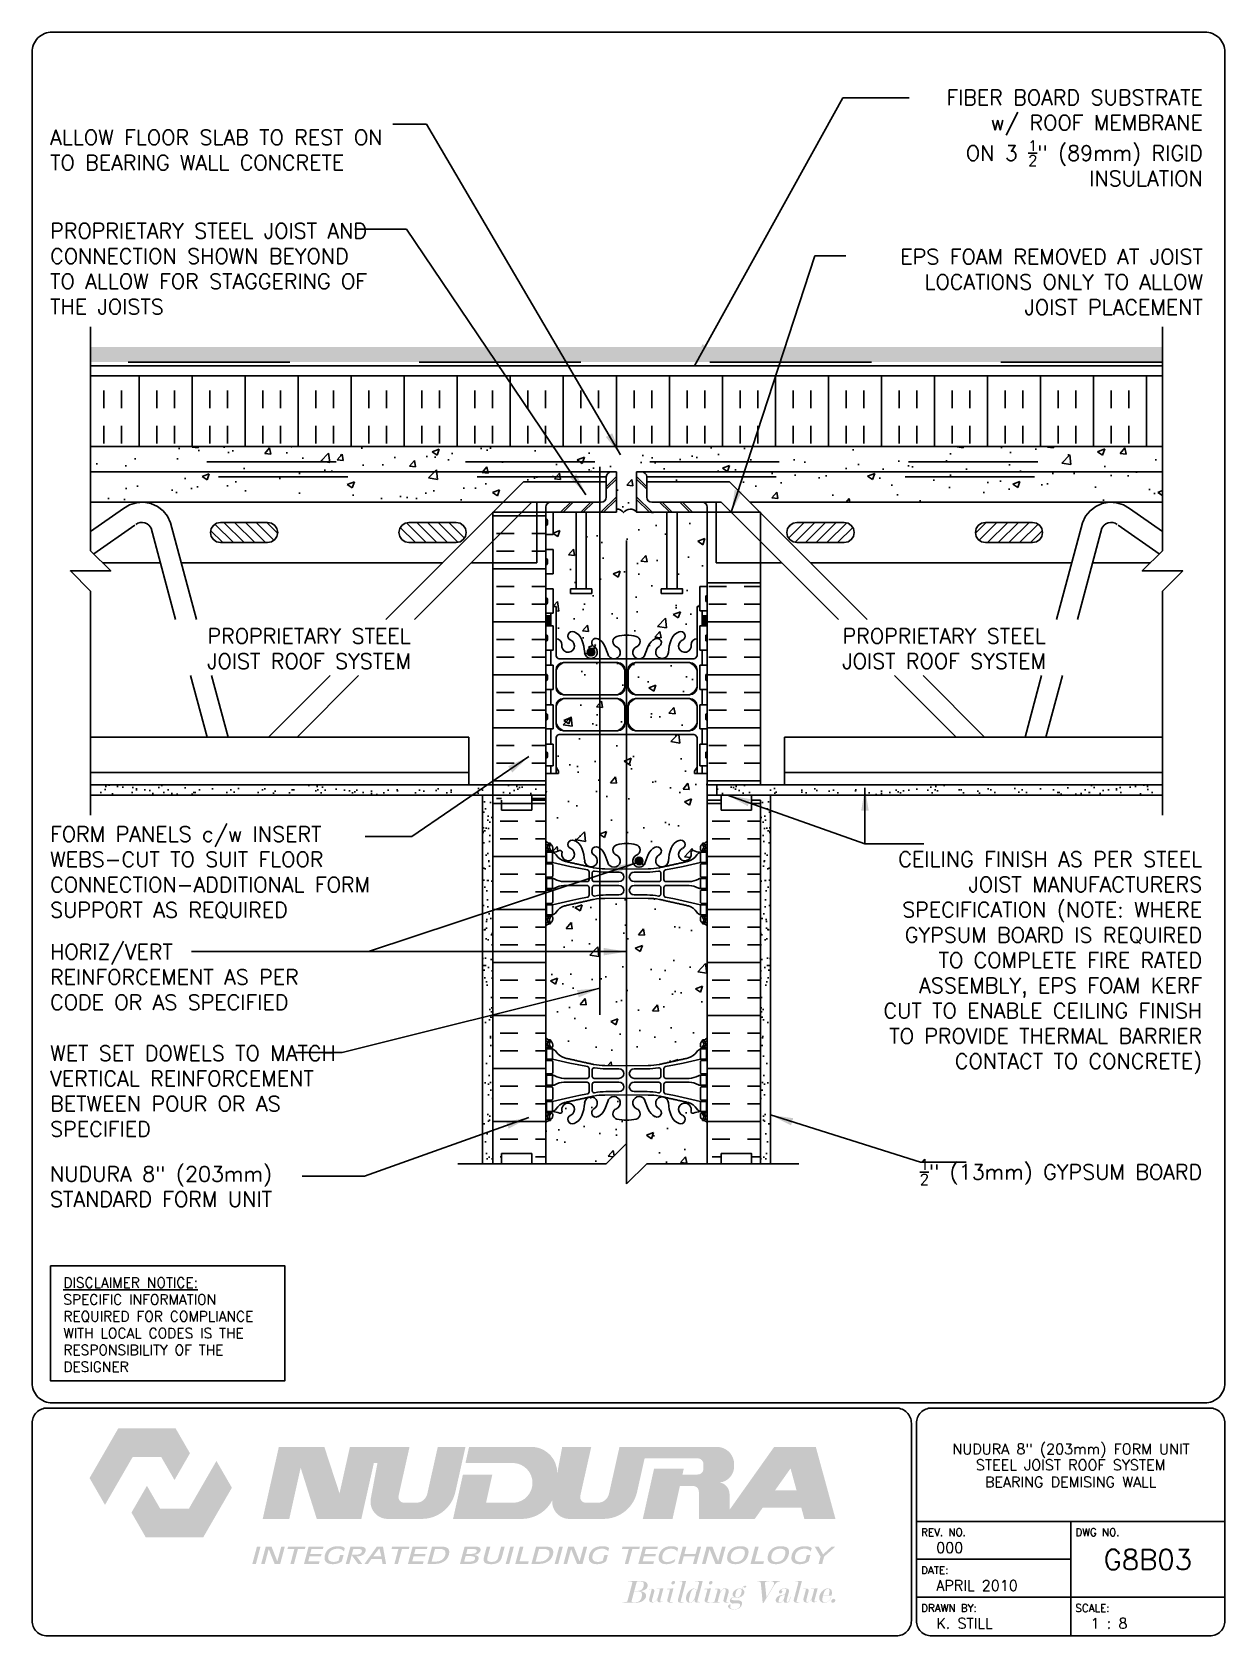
# Paper-space layout 'G8B03' of a CAD drawing. Header units: inches. Extents: x 0.42 to 7.8, y 0.49 to 10.41.
# The model-space entities are those that its viewports show. They can reach past a viewport. Long polylines and large blocks are cut down to what shows.
import ezdxf
from ezdxf.enums import TextEntityAlignment as Align

# ---------------------------------------------------------------- set-up
doc = ezdxf.new("R2010")
doc.units = ezdxf.units.IN
doc.header["$LTSCALE"] = 0.5
doc.header["$MEASUREMENT"] = 0
doc.linetypes.add('DASHED2', pattern=[0.375, 0.25, -0.125])
doc.linetypes.add('HIDDEN2', pattern=[0.1875, 0.125, -0.0625])
for name, color, linetype in [('HATCH', 12, 'Continuous'), ('Hidden2', 12, 'HIDDEN2'), ('line25', 2, 'Continuous'), ('LINE3', 3, 'Continuous'), ('LINE50', 5, 'Continuous'), ('LINE9', 9, 'Continuous'), ('LOGO', 7, 'Continuous'), ('TBK_LINE65', 3, 'Continuous'), ('TBK_TEXT', 4, 'Continuous'), ('TEXT', 4, 'Continuous'), ('Web_Edge', 9, 'Continuous')]:
    doc.layers.add(name, color=color, linetype=linetype)
doc.styles.add('DIM', font='romans.shx', dxfattribs={"width": 0.7})
doc.styles.add('ROMANS', font='romans.shx', dxfattribs={"height": 0.75})
doc.dimstyles.new('ext_12', dxfattribs={"dimscale": 12, "dimtxt": 0.075, "dimasz": 0.09375, "dimexe": 0.09375, "dimexo": 0.0625, "dimgap": 0.0625, "dimtad": 1, "dimdec": 1, "dimzin": 2, "dimdsep": 46, "dimlunit": 4, "dimtxsty": 'DIM', "dimcen": 0.09, "dimdle": 0.09375, "dimclrt": 4, "dimadec": 0, "dimazin": 0, "dimtfac": 1, "dimtdec": 1, "dimtmove": 2, "dimatfit": 3, "dimfxl": 1, "dimfrac": 2, "dimtolj": 1, "dimtzin": 0, "dimarcsym": 0})

psp = doc.layouts.new('G8B03')

# ---------------------------------------------------------------- texts
at = {"layer": 'TBK_TEXT', "color": 7, "style": 'ROMANS'}
for s, p in [('REV. NO.', (5.9215, 1.107)), ('DWG NO.', (6.876, 1.107)), ('DATE:', (5.9215, 0.8726)), ('DRAWN BY:', (5.9215, 0.6382)), ('SCALE:', (6.876, 0.6382))]:
    psp.add_text(s, height=0.04688, dxfattribs=at).set_placement(p)
at = {"layer": 'TEXT', "insert": (0.6134, 2.7065), "char_height": 0.0625, "width": 1.41371, "attachment_point": 1, "style": 'ROMANS'}
psp.add_mtext('{\\Fromans.shx|c1;\\LDISCLAIMER NOTICE:\\l\\PSPECIFIC INFORMATION REQUIRED FOR COMPLIANCE WITH LOCAL CODES IS THE RESPONSIBILITY OF THE DESIGNER}', dxfattribs=at)

msp = doc.modelspace()

# ---------------------------------------------------------------- texts
at = {"layer": 'TEXT', "char_height": 0.75, "style": 'ROMANS'}
for s, insert, width, attachment_point in [('\\A1;FIBER BOARD SUBSTRATE\\Pw/ ROOF MEMBRANE \\PON 3 {\\H0.7x;\\S1/2;}" (89mm) RIGID \\PINSULATION', (227.288, 242.704), 26.1134, 3), ('ALLOW FLOOR SLAB TO REST ON TO BEARING WALL CONCRETE', (170.223, 239.725), 18.08617, 4), ('\\A1;PROPRIETARY STEEL JOIST AND CONNECTION SHOWN BEYOND TO ALLOW FOR STAGGERING OF THE JOISTS', (170.222, 233.849), 17.24537, 4), ('EPS FOAM REMOVED AT JOIST LOCATIONS ONLY TO ALLOW JOIST PLACEMENT', (227.292, 233.196), 18.08617, 6), ('PROPRIETARY STEEL \\PJOIST ROOF SYSTEM', (183.041, 216.046), 19.5775, 2), ('PROPRIETARY STEEL \\PJOIST ROOF SYSTEM', (214.484, 216.046), 19.5775, 2), ('FORM PANELS c/w INSERT WEBS-CUT TO SUIT FLOOR CONNECTION-ADDITIONAL FORM SUPPORT AS REQUIRED', (170.22, 203.947), 18.20738, 4), ('CEILING FINISH AS PER STEEL JOIST MANUFACTURERS SPECIFICATION (NOTE: WHERE GYPSUM BOARD IS REQUIRED TO COMPLETE FIRE RATED ASSEMBLY, EPS FOAM KERF CUT TO ENABLE CEILING FINISH TO PROVIDE THERMAL BARRIER CONTACT TO CONCRETE)', (227.256, 199.491), 17.14493, 6), ('HORIZ/VERT REINFORCEMENT AS PER CODE OR AS SPECIFIED', (170.22, 198.783), 15.30561, 4), ('\\A1;WET SET DOWELS TO MATCH VERTICAL REINFORCEMENT BETWEEN POUR OR AS SPECIFIED', (170.224, 193.135), 15.5489, 4), ('\\A1;NUDURA 8" (203mm) STANDARD FORM UNIT', (170.216, 188.411), 16.57727, 4), ('\\A1;{\\H0.7x;\\S1/2;}" (13mm) GYPSUM BOARD', (227.256, 189.13), 13.94898, 6)]:
    msp.add_mtext(s, dxfattribs=dict(at, insert=insert, width=width, attachment_point=attachment_point))

# ---------------------------------------------------------------- blocks, each defined once
blk = doc.blocks.new('TITLEBLOCK-Tag')
at = {"style": 'ROMANS'}
for tag, height, p in [('TITLE_LINE_1', 0.065, (0.927, -0.1328)), ('TITLE_LINE_2', 0.065, (0.9294, -0.2258)), ('CENTRE-LINE-3', 0.065, (0.927, -0.3246)), ('TITLE_LINE_4', 0.065, (0.927, -0.4299)), ('TITLE_LINE_5', 0.065, (0.927, -0.526)), ('DWG', 0.125, (1.4043, -0.9102))]:
    blk.add_attdef(tag, text='', height=height, dxfattribs=at).set_placement(p, align=Align.MIDDLE_CENTER)
for tag, p in [('LATEST_REVISION', (0.0954, -0.8366)), ('REVISION_DATE', (0.0954, -1.071)), ('DRAWN_BY', (0.0954, -1.3053)), ('SCALE', (1.0499, -1.3053))]:
    blk.add_attdef(tag, text='', height=0.065, dxfattribs=at).set_placement(p, align=Align.MIDDLE_LEFT)

# ---------------------------------------------------------------- hatches: boundary and pattern name
at = {"layer": 'HATCH'}
h = msp.add_hatch(dxfattribs=at)
h.set_pattern_fill('GRAVEL', color=256, style=0)
h.set_pattern_definition([(228.0128, (0.72, 1), (-7.999998232, -9.000001342), [0.134536, -13.319088]), (184.9697, (0.63, 0.9), (12.0000010515, 0.999991307), [0.230868, -22.855925]), (132.5104, (0.4, 0.88), (9.999990718, -11.000008674), [0.162788, -16.116032]), (267.2737, (0.01, 0.63), (0.999996018, 20.000000295), [0.210238, -20.813558]), (292.8337, (0, 0.42), (-5.0000099054, 11.999996412), [0.206155, -20.409373]), (357.2737, (0.08, 0.23), (-20.000000295, 0.999996018), [0.210238, -20.813558]), (37.6942, (0.29, 0.22), (-13.0000073456, -9.999990405), [0.278029, -27.524849]), (72.2553, (0.51, 0.39), (7.0000107627, 21.9999962312), [0.262488, -25.986321]), (121.4296, (0.59, 0.64), (-8.000008234, 12.9999950365), [0.21095, -20.884073]), (175.2364, (0.48, 0.82), (11.000000946, -0.999991533), [0.240832, -11.800763]), (222.3974, (0.24, 0.84), (-12.000007351, -10.999992082), [0.311448, -30.833375]), (138.8141, (1, 0.62), (-7.000002947, 5.999997313), [0.106301, -10.523844]), (171.4692, (0.92, 0.69), (12.999998285, -2.00000791), [0.202237, -20.021511]), (225, (0.72, 0.72), (-1e-16, -1.0000003), [0.141421, -1.272792]), (203.1986, (0.65, 0.84), (4.99999973, 2.000001325), [0.076158, -7.539615]), (291.8014, (0.58, 0.81), (-0.99999991, 3.00000027), [0.107703, -5.277462]), (30.9638, (0.62, 0.71), (2.99999802, 2.00000248), [0.174929, -5.656023]), (161.5651, (0.77, 0.8), (2.00000043, -0.9999984), [0.126491, -3.035787]), (16.3895, (0, 0.81), (10.000002198, 2.99999271), [0.1772, -17.542845]), (70.3462, (0.17, 0.86), (-3.999995247, -11.000002136), [0.148661, -14.717408]), (293.1986, (0.77, 1), (-2.000001325, 4.99999973), [0.152315, -7.463458]), (343.6105, (0.83, 0.86), (-10.000002198, 2.99999271), [0.1772, -17.542845]), (339.444, (0, 0.19), (-5.000001845, 1.999995996), [0.17088, -8.373124]), (294.7751, (0.16, 0.13), (-4.99999219, 11.000003422), [0.143178, -14.174643]), (66.8014, (0.78, 0), (2.000001325, 4.99999973), [0.152315, -7.463458]), (17.354, (0.84, 0.14), (-13.000002019, -3.999994502), [0.167631, -16.595424]), (69.444, (0.29, 0), (-1.999995996, -5.000001845), [0.08544, -8.458564]), (101.3099, (0.72, 0), (-0.99999763, 4.00000075), [0.05099, -5.048029]), (165.9638, (0.71, 0.05), (3.00000055, -0.99999806), [0.206155, -3.91695]), (186.009, (0.51, 0.1), (9.999999751, 0.9999993175), [0.19105, -18.913923]), (303.6901, (0.62, 0.62), (-1.00000133, 1.99999956), [0.144222, -3.461329]), (353.1572, (0.7, 0.5), (16.9999993655, -2.000007998), [0.251794, -24.927563]), (60.9454, (0.95, 0.47), (-4.000000027, -7.000000385), [0.102956, -10.192674]), (90, (1, 0.56), (-1, 1), [0.06, -0.94]), (120.2564, (0.49, 0.13), (3.999994887, -7.000002456), [0.138924, -13.75352]), (48.0128, (0.42, 0.25), (7.999998232, 9.000001342), [0.269072, -13.184552]), (0, (0.6, 0.45), (1, 1), [0.26, -0.74]), (325.3048, (0.86, 0.45), (-9.999994259, 7.00000861), [0.158114, -15.653274]), (254.0546, (0.99, 0.36), (-0.99999989, -4.000000127), [0.145602, -7.134508]), (207.646, (0.95, 0.22), (-18.999995807, -10.000007713), [0.237065, -23.469474]), (175.4261, (0.74, 0.11), (-13.0000005583, 0.999994801), [0.250799, -24.829074])])
h.paths.add_polyline_path([(225.288, 229.978), (172.223, 229.978), (172.223, 229.228), (225.288, 229.228)])
h = msp.add_hatch(dxfattribs=at)
h.set_pattern_fill('INSUL', color=256, scale=7, angle=90, style=0)
h.set_pattern_definition([(90, (227.1246, 226.949), (-2.625, 2e-16), []), (90, (226.2496, 226.949), (-2.625, 2e-16), [0.875, -0.875]), (90, (225.3746, 226.949), (-2.625, 2e-16), [0.875, -0.875])])
h.paths.add_polyline_path([(172.223, 228.541), (172.223, 225.041), (224.021, 225.041), (224.021, 228.541)])
h.paths.add_polyline_path([(225.288, 225.041), (225.288, 228.541), (224.03, 228.541), (224.03, 225.041)])
h = msp.add_hatch(dxfattribs=at)
h.set_pattern_fill('AR-CONC', color=256, scale=0.5)
h.set_pattern_definition([(50, (0, 0), (3.5863, -0.31376), [0.375, -4.125]), (355, (0, 0), (-0.693757, 3.76096), [0.3, -3.3]), (100.4514, (0.299, -0.026), (2.892544, 3.4472), [0.3187, -3.50571]), (46.1842, (0, 1), (5.336207, -0.827596), [0.5625, -6.1875]), (96.6356, (0.4447, 0.931), (4.67331, 4.87059), [0.47805, -5.25857]), (351.1842, (0, 1), (4.67331, 4.87059), [0.45, -4.95]), (21, (0.5, 0.75), (2.984535, -2.013094), [0.375, -4.125]), (326, (0.5, 0.75), (1.216577, 3.62575), [0.3, -3.3]), (71.4514, (0.7487, 0.5822), (4.20111, 1.612656), [0.3187, -3.50571]), (37.5, (0, 0), (0.0607993, 1.6644693), [0, -3.26, 0, -3.35, 0, -3.3125]), (7.5, (0, 0), (1.315348, 1.972059), [0, -1.91, 0, -3.185, 0, -1.2625]), (327.5, (-1.115, 0), (2.669112, -0.1127744), [0, -1.25, 0, -3.9, 0, -5.175]), (317.5, (-1.615, 0), (2.91593, 0.500525), [0, -1.625, 0, -2.59, 0, -3.675])])
h.paths.add_polyline_path([(225.288, 225.041), (172.223, 225.041), (172.223, 223.791), (198.006, 223.791), (198.256, 223.791), (198.256, 221.943, -0.267964), (198.612, 221.777, -0.506158), (199.256, 221.791), (199.256, 223.791), (199.506, 223.791), (225.288, 223.791)])
h.paths.add_polyline_path([(225.288, 223.541), (199.756, 223.541), (199.756, 223.291), (203.857, 223.291), (204.857, 222.291), (225.288, 222.291)], flags=17)
h.paths.add_polyline_path([(225.288, 223.791), (199.506, 223.791, -0.414214), (199.756, 223.541), (225.288, 223.541)], flags=17)
h.paths.add_polyline_path([(193.654, 223.291), (197.756, 223.291), (197.756, 223.541), (172.223, 223.541), (172.223, 222.291), (192.654, 222.291)], flags=17)
h.paths.add_polyline_path([(198.006, 223.791), (172.223, 223.791), (172.223, 223.541), (197.756, 223.541, -0.414214)], flags=17)
h.paths.add_polyline_path([(202.756, 207.541), (202.756, 208.861), (202.126, 208.861), (202.126, 208.974), (202.246, 209.174), (202.246, 210.642, 0.268138), (202.084, 210.791), (195.427, 210.791, 0.268156), (195.266, 210.642), (195.266, 209.174), (195.386, 208.974), (195.386, 208.861), (194.756, 208.861), (194.756, 207.541), (194.756, 205.507, 0.088416), (194.902, 205.41), (194.992, 205.41), (194.992, 205.368, -0.249069), (195.102, 205.161), (195.102, 205.093, -0.414214), (195.039, 205.031), (194.992, 205.031), (194.992, 204.961), (195.097, 204.961, 0.085348), (195.426, 205.036, -0.669601), (195.559, 204.916, 2.087231), (195.993, 205.141, -1), (196.156, 205.549, -0.21345), (196.548, 205.16, -0.068226), (196.684, 204.532, 1.753171), (197.135, 204.829, -0.940793), (197.338, 205.212, -0.173075), (197.684, 204.845), (197.827, 204.459, 1.612474), (198.258, 204.818, -0.734872), (198.282, 205.329, -0.068475), (198.756, 205.391, -0.068475), (199.23, 205.329, -0.734872), (199.253, 204.818, 1.612474), (199.684, 204.459), (199.827, 204.845, -0.173075), (200.173, 205.212, -0.940793), (200.376, 204.829, 1.753171), (200.827, 204.532, -0.068226), (200.963, 205.16, -0.21345), (201.355, 205.549, -1), (201.519, 205.141, 2.087231), (201.953, 204.916, -0.669601), (202.085, 205.036, 0.085348), (202.415, 204.961), (202.52, 204.961), (202.52, 205.031), (202.472, 205.031, -0.414214), (202.41, 205.093), (202.41, 205.161, -0.249069), (202.52, 205.368), (202.52, 205.41), (202.61, 205.41, 0.088416), (202.756, 205.507)])
h.paths.add_polyline_path([(198.679, 212.194, 0.225652), (198.304, 212.569), (195.641, 212.569, 0.225652), (195.266, 212.194), (195.266, 211.353, 0.225652), (195.641, 210.978), (198.304, 210.978, 0.225652), (198.679, 211.353)])
h.paths.add_polyline_path([(202.246, 212.194, 0.225652), (201.871, 212.569), (199.207, 212.569, 0.225652), (198.832, 212.194), (198.832, 211.353, 0.225652), (199.207, 210.978), (201.871, 210.978, 0.225652), (202.246, 211.353)])
h.paths.add_polyline_path([(202.246, 213.134), (202.246, 213.975, 0.225652), (201.871, 214.35), (199.207, 214.35, 0.225652), (198.832, 213.975), (198.832, 213.134, 0.225652), (199.207, 212.759), (201.871, 212.759, 0.225652)])
h.paths.add_polyline_path([(198.679, 213.975, 0.225652), (198.304, 214.35), (195.641, 214.35, 0.225652), (195.266, 213.975), (195.266, 213.134, 0.225652), (195.641, 212.759), (198.304, 212.759, 0.225652), (198.679, 213.134)])
edge = h.paths.add_edge_path()
edge.add_arc((202.41, 200.954), 0.5, 46.21089, 66.42182)
edge.add_line((202.61, 201.412), (202.52, 201.412))
edge.add_line((202.52, 201.412), (202.52, 201.454))
edge.add_arc((202.66, 201.661), 0.25, 180, 235.9442, ccw=False)
edge.add_line((202.41, 201.661), (202.41, 201.728))
edge.add_arc((202.472, 201.728), 0.0625, 90, 180, ccw=False)
edge.add_line((202.472, 201.791), (202.52, 201.791))
edge.add_line((202.52, 201.791), (202.52, 201.861))
edge.add_line((202.52, 201.861), (202.415, 201.861))
edge.add_arc((202.537, 202.203), 0.364, 214.97751, 250.33874, ccw=False)
edge.add_arc((201.614, 201.592), 0.743, 32.79192, 73.81071)
edge.add_spline(control_points=[(201.821, 202.306), (200.384, 202.627)], knot_values=[0, 0, 1, 1], degree=1, periodic=0)
edge.add_arc((199.827, 199.695), 2.984, 79.25462, 90.09947)
edge.add_line((199.822, 202.679), (198.756, 202.695))
edge.add_line((198.756, 202.695), (197.689, 202.679))
edge.add_arc((197.684, 199.695), 2.984, 89.90053, 100.74538)
edge.add_spline(control_points=[(197.128, 202.627), (195.69, 202.306)], knot_values=[0, 0, 1, 1], degree=1, periodic=0)
edge.add_arc((195.897, 201.592), 0.743, 106.18929, 147.20808)
edge.add_arc((194.974, 202.203), 0.364, 289.66126, 325.02249, ccw=False)
edge.add_line((195.097, 201.861), (194.992, 201.861))
edge.add_line((194.992, 201.861), (194.992, 201.791))
edge.add_line((194.992, 201.791), (195.039, 201.791))
edge.add_arc((195.039, 201.728), 0.0625, 0, 90, ccw=False)
edge.add_line((195.102, 201.728), (195.102, 201.661))
edge.add_arc((194.852, 201.661), 0.25, 304.0558, 360, ccw=False)
edge.add_line((194.992, 201.454), (194.992, 201.412))
edge.add_line((194.992, 201.412), (194.902, 201.412))
edge.add_arc((195.102, 200.954), 0.5, 113.57818, 133.78911)
edge.add_line((194.756, 201.315), (194.756, 195.768))
edge.add_arc((195.102, 196.129), 0.5, 226.21089, 246.42182)
edge.add_line((194.902, 195.671), (194.992, 195.671))
edge.add_line((194.992, 195.671), (194.992, 195.629))
edge.add_arc((194.852, 195.422), 0.25, 0, 55.9442, ccw=False)
edge.add_line((195.102, 195.422), (195.102, 195.354))
edge.add_arc((195.039, 195.354), 0.0625, -90, 0, ccw=False)
edge.add_line((195.039, 195.292), (194.992, 195.292))
edge.add_line((194.992, 195.292), (194.992, 195.222))
edge.add_line((194.992, 195.222), (195.097, 195.222))
edge.add_arc((194.974, 194.879), 0.364, 34.97751, 70.33874, ccw=False)
edge.add_arc((195.897, 195.49), 0.743, 212.79192, 253.81071)
edge.add_spline(control_points=[(195.69, 194.776), (197.128, 194.456)], knot_values=[0, 0, 1, 1], degree=1, periodic=0)
edge.add_arc((197.684, 197.388), 2.984, 259.25462, 270.09947)
edge.add_line((197.689, 194.404), (198.756, 194.388))
edge.add_line((198.756, 194.388), (199.822, 194.404))
edge.add_arc((199.827, 197.388), 2.984, 269.90053, 280.74538)
edge.add_spline(control_points=[(200.384, 194.456), (201.821, 194.776)], knot_values=[0, 0, 1, 1], degree=1, periodic=0)
edge.add_arc((201.614, 195.49), 0.743, 286.18929, 327.20808)
edge.add_arc((202.537, 194.879), 0.364, 109.66126, 145.02249, ccw=False)
edge.add_line((202.415, 195.222), (202.52, 195.222))
edge.add_line((202.52, 195.222), (202.52, 195.292))
edge.add_line((202.52, 195.292), (202.472, 195.292))
edge.add_arc((202.472, 195.354), 0.0625, 180, 270, ccw=False)
edge.add_line((202.41, 195.354), (202.41, 195.422))
edge.add_arc((202.66, 195.422), 0.25, 124.0558, 180, ccw=False)
edge.add_line((202.52, 195.629), (202.52, 195.671))
edge.add_line((202.52, 195.671), (202.61, 195.671))
edge.add_arc((202.41, 196.129), 0.5, 293.57818, 313.78911)
edge.add_line((202.756, 195.768), (202.756, 201.315))
h.paths.add_polyline_path([(198.756, 190.541), (198.756, 189.541), (198.756, 188.541), (199.756, 189.541), (202.756, 189.541), (202.756, 191.576, 0.088416), (202.61, 191.673), (202.52, 191.673), (202.52, 191.715, -0.249069), (202.41, 191.922), (202.41, 191.989, -0.414214), (202.472, 192.052), (202.52, 192.052), (202.52, 192.122), (202.415, 192.122, 0.085348), (202.085, 192.046, -0.669601), (201.953, 192.167, 2.087231), (201.519, 191.942, -1), (201.355, 191.533, -0.21345), (200.963, 191.922, -0.069923), (200.826, 192.566, 1.702394), (200.376, 192.254, -0.940793), (200.173, 191.87, -0.173075), (199.827, 192.237), (199.684, 192.624, 1.612474), (199.253, 192.264, -0.734872), (199.23, 191.753, -0.068475), (198.756, 191.691, -0.068475), (198.282, 191.753, -0.734872), (198.258, 192.264, 1.612474), (197.827, 192.624), (197.684, 192.237, -0.173075), (197.338, 191.87, -0.940793), (197.135, 192.254, 1.702394), (196.685, 192.566, -0.069923), (196.548, 191.922, -0.21345), (196.156, 191.533, -1), (195.993, 191.942, 2.087231), (195.559, 192.167, -0.669601), (195.426, 192.046, 0.085348), (195.097, 192.122), (194.992, 192.122), (194.992, 192.052), (195.039, 192.052, -0.414214), (195.102, 191.989), (195.102, 191.922, -0.249069), (194.992, 191.715), (194.992, 191.673), (194.902, 191.673, 0.088416), (194.756, 191.576), (194.756, 189.541), (197.756, 189.541)])
edge = h.paths.add_edge_path()
edge.add_line((202.391, 218.116), (202.756, 218.116))
edge.add_line((202.756, 218.116), (202.756, 221.791))
edge.add_line((202.756, 221.791), (201.256, 221.791))
edge.add_line((201.256, 221.791), (201.256, 217.999))
edge.add_line((201.256, 217.999), (201.534, 217.999))
edge.add_line((201.534, 217.999), (201.534, 217.772))
edge.add_line((201.534, 217.772), (201.275, 217.772))
edge.add_line((201.275, 217.772), (201.006, 217.772))
edge.add_line((201.006, 217.772), (200.477, 217.772))
edge.add_line((200.477, 217.772), (200.477, 217.999))
edge.add_line((200.477, 217.999), (200.756, 217.999))
edge.add_line((200.756, 217.999), (200.756, 221.791))
edge.add_line((200.756, 221.791), (199.256, 221.791))
edge.add_arc((198.939, 221.547), 0.4, 37.61359, 145)
edge.add_arc((198.29, 221.551), 0.393, 35, 95.00322)
edge.add_line((198.256, 221.943), (198.256, 221.791))
edge.add_line((198.256, 221.791), (196.756, 221.791))
edge.add_line((196.756, 221.791), (196.756, 217.999))
edge.add_line((196.756, 217.999), (197.034, 217.999))
edge.add_line((197.034, 217.999), (197.034, 217.772))
edge.add_line((197.034, 217.772), (196.506, 217.772))
edge.add_line((196.506, 217.772), (196.237, 217.772))
edge.add_line((196.237, 217.772), (195.977, 217.772))
edge.add_line((195.977, 217.772), (195.977, 217.999))
edge.add_line((195.977, 217.999), (196.256, 217.999))
edge.add_line((196.256, 217.999), (196.256, 221.791))
edge.add_line((196.256, 221.791), (195.121, 221.791))
edge.add_line((195.121, 221.791), (195.121, 220.696))
edge.add_line((195.121, 220.696), (194.756, 220.696))
edge.add_line((194.756, 220.696), (194.756, 219.946))
edge.add_line((194.756, 219.946), (195.121, 219.946))
edge.add_line((195.121, 219.946), (195.121, 218.746))
edge.add_line((195.121, 218.746), (194.756, 218.746))
edge.add_line((194.756, 218.746), (194.756, 217.102))
edge.add_line((194.756, 217.102), (194.841, 217.363))
edge.add_arc((194.891, 217.336), 0.0567, 28.07249, 151.92751, ccw=False)
edge.add_line((194.941, 217.363), (194.99, 217.213))
edge.add_line((194.99, 217.213), (195.116, 217.213))
edge.add_arc((195.116, 217.163), 0.05, 0, 90, ccw=False)
edge.add_line((195.166, 217.163), (195.166, 217.133))
edge.add_line((195.166, 217.133), (195.266, 217.133))
edge.add_line((195.266, 217.133), (195.266, 215.531))
edge.add_arc((195.246, 215.219), 0.313, 3.13894, 86.44561, ccw=False)
edge.add_arc((195.866, 215.174), 0.314, 168.58862, 426.19163)
edge.add_arc((196.074, 215.665), 0.22, 68.19625, 248.19625, ccw=False)
edge.add_arc((195.917, 215.236), 0.677, 21.12389, 69.31975, ccw=False)
edge.add_arc((194.326, 214.671), 2.365, 4.00232, 20.00151, ccw=False)
edge.add_arc((196.997, 214.867), 0.314, 185.65608, 423.93483)
edge.add_arc((197.248, 215.334), 0.217, 65.52644, 238.53701, ccw=False)
edge.add_arc((196.998, 214.864), 0.75, 23.69375, 62.97047, ccw=False)
edge.add_line((197.684, 215.165), (197.827, 214.779))
edge.add_arc((198.132, 214.851), 0.314, 193.41463, 426.19163)
edge.add_arc((198.35, 215.39), 0.268, 104.78919, 250.03375, ccw=False)
edge.add_arc((198.744, 213.957), 1.754, 89.62292, 105.29183, ccw=False)
edge.add_arc((198.767, 213.957), 1.754, 74.70817, 90.37708, ccw=False)
edge.add_arc((199.161, 215.39), 0.268, -70.03375, 75.21081, ccw=False)
edge.add_arc((199.379, 214.851), 0.314, 113.80837, 346.58537)
edge.add_line((199.684, 214.779), (199.827, 215.165))
edge.add_arc((200.514, 214.864), 0.75, 117.02953, 156.30625, ccw=False)
edge.add_arc((200.263, 215.334), 0.217, -58.53701, 114.47356, ccw=False)
edge.add_arc((200.514, 214.867), 0.314, 116.06517, 354.34392)
edge.add_arc((203.185, 214.671), 2.365, 159.99849, 175.99768, ccw=False)
edge.add_arc((201.594, 215.236), 0.677, 110.68025, 158.87611, ccw=False)
edge.add_arc((201.437, 215.665), 0.22, -68.19625, 111.80375, ccw=False)
edge.add_arc((201.645, 215.174), 0.314, 113.80837, 371.41138)
edge.add_arc((202.265, 215.219), 0.313, 93.55539, 176.86106, ccw=False)
edge.add_line((202.246, 215.531), (202.246, 217.133))
edge.add_line((202.246, 217.133), (202.346, 217.133))
edge.add_line((202.346, 217.133), (202.346, 217.163))
edge.add_arc((202.396, 217.163), 0.05, 95.68875, 180, ccw=False)
edge.add_line((202.391, 217.212), (202.391, 218.116))
h = msp.add_hatch(dxfattribs=at)
h.set_pattern_fill('INSUL', color=256, scale=7, style=0)
h.set_pattern_definition([(0, (204.5733, 216.371), (0, 2.625), []), (0, (204.5733, 217.246), (0, 2.625), [0.875, -0.875]), (0, (204.5733, 218.121), (0, 2.625), [0.875, -0.875])])
h.paths.add_polyline_path([(205.381, 218.291), (202.756, 218.291), (202.756, 208.291), (205.381, 208.291)])
h.paths.add_polyline_path([(194.756, 221.791), (192.131, 221.791), (192.131, 207.541), (192.568, 207.541), (192.568, 208.041), (194.068, 208.041), (194.068, 207.541), (194.756, 207.541)])
h = msp.add_hatch(dxfattribs=at)
h.set_pattern_fill('ANSI31', color=256, scale=3, style=0)
h.set_pattern_definition([(135, (180.1088, 220.53788), (0.265165, 0.265165), [])])
h.paths.add_polyline_path([(180.987, 220.292, 1), (180.987, 221.291), (178.655, 221.291, 1), (178.655, 220.292)])
h.paths.add_polyline_path([(187.987, 221.291, 1), (187.987, 220.292), (190.318, 220.292, 1), (190.318, 221.291)])
h = msp.add_hatch(dxfattribs=at)
h.set_pattern_fill('ANSI31', color=256, scale=3, style=0)
h.set_pattern_definition([(45, (217.40247, 220.53788), (-0.265165, 0.265165), [])])
h.paths.add_polyline_path([(218.856, 220.292, 1), (218.856, 221.291), (216.524, 221.291, 1), (216.524, 220.292)])
h.paths.add_polyline_path([(209.525, 220.292, 1), (209.525, 221.291), (207.193, 221.291, 1), (207.193, 220.292)])
h = msp.add_hatch(dxfattribs=at)
h.set_pattern_fill('AR-SAND', color=256, scale=0.5, style=0)
h.set_pattern_definition([(142.5, (184.7852, 208.0375), (0.031497, 0.96341), [0, -0.76, 0, -0.85, 0, -0.8125]), (172.5, (184.7852, 208.0375), (-0.88489, 1.41107), [0, -0.41, 0, -0.685, 0, -0.2625]), (212.5, (185.4002, 208.0375), (-1.55707, 0.00283), [0, -0.25, 0, -0.9, 0, -1.175]), (222.5, (185.4002, 208.0375), (-1.50306, 0.43884), [0, -0.125, 0, -0.59, 0, -0.675])])
h.paths.add_polyline_path([(192.131, 205.006), (191.631, 204.057), (191.631, 207.791), (192.131, 207.791)])
h.paths.add_polyline_path([(192.131, 198.482), (191.631, 198.482), (191.631, 204.057), (192.131, 205.006)])
h.paths.add_polyline_path([(172.223, 208.291), (172.223, 207.791), (194.277, 207.791), (194.277, 208.291)])
h = msp.add_hatch(dxfattribs=at)
h.set_pattern_fill('AR-SAND', color=256, scale=0.5, style=0)
h.set_pattern_definition([(37.5, (212.7261, 208.0375), (-0.031497, 0.96341), [0, -0.76, 0, -0.85, 0, -0.8125]), (7.5, (212.7261, 208.0375), (0.88489, 1.41107), [0, -0.41, 0, -0.685, 0, -0.2625]), (327.5, (212.1111, 208.0375), (1.55707, 0.00283), [0, -0.25, 0, -0.9, 0, -1.175]), (317.5, (212.1111, 208.0375), (1.50306, 0.43884), [0, -0.125, 0, -0.59, 0, -0.675])])
h.paths.add_polyline_path([(205.381, 205.006), (205.881, 204.057), (205.881, 207.791), (205.381, 207.791)])
h.paths.add_polyline_path([(205.381, 198.482), (205.881, 198.482), (205.881, 204.057), (205.381, 205.006)])
h.paths.add_polyline_path([(225.288, 207.791), (225.288, 208.291), (203.234, 208.291), (203.234, 207.791)])
h = msp.add_hatch(dxfattribs=at)
h.set_pattern_fill('AR-SAND', color=256, scale=0.5, style=0)
h.set_pattern_definition([(142.5, (311.24004, 27.31815), (0.0314967, 0.963412), [0, -0.76, 0, -0.85, 0, -0.8125]), (172.5, (311.24, 27.3182), (-0.884888, 1.411073), [0, -0.41, 0, -0.685, 0, -0.2625]), (212.5, (311.85504, 27.31815), (-1.557071, 0.0028295), [0, -0.25, 0, -0.9, 0, -1.175]), (222.5, (311.855, 27.3182), (-1.503063, 0.438838), [0, -0.125, 0, -0.59, 0, -0.675])])
h.paths.add_polyline_path([(192.131, 205.006), (191.631, 204.057), (191.631, 207.791), (192.131, 207.791)])
h.paths.add_polyline_path([(192.131, 189.541), (191.631, 189.541), (191.631, 204.057), (192.131, 205.006)])
h = msp.add_hatch(dxfattribs=at)
h.set_pattern_fill('INSUL', color=256, scale=7, style=0)
h.paths.add_polyline_path([(205.381, 207.541), (204.943, 207.541), (204.943, 207.041), (203.443, 207.041), (203.443, 207.541), (202.756, 207.541), (202.756, 189.541), (203.443, 189.541), (203.443, 190.041), (204.943, 190.041), (204.943, 189.541), (205.381, 189.541)])
h.paths.add_polyline_path([(194.756, 207.541), (194.068, 207.541), (194.068, 207.791), (192.131, 207.791), (192.131, 207.541), (192.131, 189.541), (192.568, 189.541), (192.568, 190.041), (194.068, 190.041), (194.068, 189.541), (194.756, 189.541)])
h = msp.add_hatch(dxfattribs=at)
h.set_pattern_fill('AR-SAND', color=256, scale=0.5, style=0)
h.set_pattern_definition([(37.5, (86.2712, 27.31815), (-0.0314967, 0.963412), [0, -0.76, 0, -0.85, 0, -0.8125]), (7.5, (86.2712, 27.3182), (0.884888, 1.411073), [0, -0.41, 0, -0.685, 0, -0.2625]), (327.5, (85.6562, 27.31815), (1.557071, 0.0028295), [0, -0.25, 0, -0.9, 0, -1.175]), (317.5, (85.6562, 27.3182), (1.503063, 0.438838), [0, -0.125, 0, -0.59, 0, -0.675])])
h.paths.add_polyline_path([(205.381, 205.006), (205.881, 204.057), (205.881, 207.791), (205.381, 207.791)])
h.paths.add_polyline_path([(205.381, 189.541), (205.881, 189.541), (205.881, 204.057), (205.381, 205.006)])
at = {"layer": 'LINE3'}
h = msp.add_hatch(color=256, dxfattribs=at)
h.paths.add_polyline_path([(197.181, 214.833, -0.831395), (196.813, 214.833)])
h.paths.add_polyline_path([(197.185, 214.867, -0.045935), (197.181, 214.833), (196.813, 214.833, -0.045935), (196.81, 214.867, -1)])
h = msp.add_hatch(color=256, dxfattribs=at)
h.paths.add_polyline_path([(199.564, 204.566, 0.831395), (199.195, 204.566)])
h.paths.add_polyline_path([(199.567, 204.531, 0.045935), (199.564, 204.566), (199.195, 204.566, 0.045935), (199.192, 204.531, 1)])

# ---------------------------------------------------------------- linework, layer by layer
at = {"layer": 'HATCH'}
for p, q in [((199.256, 223.555), (199.756, 223.055)), ((199.256, 223.43), (199.756, 222.93)), ((199.256, 222.555), (200.02, 221.791)), ((199.256, 222.43), (199.895, 221.791)), ((200.395, 222.291), (200.895, 221.791)), ((200.52, 222.291), (201.02, 221.791)), ((201.395, 222.291), (201.895, 221.791)), ((201.52, 222.291), (202.02, 221.791))]:
    msp.add_line(p, q, dxfattribs=at)
msp.add_lwpolyline([(199.256, 221.791, 0.506158), (198.612, 221.777, 0.267964), (198.256, 221.943, 0.267964)], format="xyb", dxfattribs=at)
at = {"layer": 'Hidden2', "linetype": 'HIDDEN2'}
for p, q in [((197.18, 224.291), (172.223, 224.291)), ((199.911, 224.291), (225.288, 224.291)), ((197.756, 223.541), (172.223, 223.541)), ((199.756, 223.541), (225.288, 223.541))]:
    msp.add_line(p, q, dxfattribs=at)
at = {"layer": 'Hidden2'}
for p, q in [((192.654, 222.291), (193.654, 223.291)), ((193.654, 223.291), (197.756, 223.291)), ((198.256, 223.555), (197.756, 223.055)), ((197.756, 223.541), (197.756, 222.541)), ((198.256, 223.43), (197.756, 222.93)), ((198.256, 223.791), (198.006, 223.791)), ((198.256, 223.791), (198.256, 221.791)), ((198.256, 222.555), (197.492, 221.791)), ((198.256, 222.43), (197.617, 221.791)), ((192.131, 220.354), (194.068, 222.291)), ((195.006, 222.291), (194.068, 222.291)), ((194.318, 222.291), (194.318, 219.291)), ((194.756, 221.791), (194.756, 222.041)), ((198.256, 221.791), (194.756, 221.791)), ((197.506, 222.291), (195.006, 222.291)), ((195.992, 222.291), (195.492, 221.791)), ((196.117, 222.291), (195.617, 221.791)), ((196.256, 217.999), (196.256, 221.791)), ((196.992, 222.291), (196.492, 221.791)), ((197.117, 222.291), (196.617, 221.791)), ((196.756, 217.999), (196.756, 221.791)), ((202.756, 218.291), (202.756, 221.791)), ((202.756, 221.791), (205.381, 221.791)), ((205.381, 221.791), (205.381, 218.291)), ((192.131, 219.291), (194.318, 219.291))]:
    msp.add_line(p, q, dxfattribs=at)
for points in [[(196.506, 217.999), (195.977, 217.999), (195.977, 217.772), (196.237, 217.772)], [(196.237, 217.772), (196.506, 217.772)], [(196.506, 217.999), (197.034, 217.999), (197.034, 217.772), (196.506, 217.772)]]:
    msp.add_lwpolyline(points, dxfattribs=at)
for centre, start, end in [((198.006, 223.541), 90, 180), ((197.506, 222.541), 270, 0), ((195.006, 222.041), 90, 180)]:
    msp.add_arc(centre, 0.25, start, end, dxfattribs=at)
at = {"layer": 'line25'}
for p, q in [((172.223, 225.041), (225.288, 225.041)), ((224.021, 225.041), (205.381, 225.041)), ((199.256, 223.791), (199.256, 221.791)), ((199.256, 223.791), (199.506, 223.791)), ((199.756, 223.541), (199.756, 222.541)), ((194.756, 221.791), (192.131, 221.791)), ((194.756, 221.791), (194.756, 207.541)), ((195.121, 220.696), (195.121, 221.791)), ((199.256, 221.791), (202.756, 221.791)), ((200.006, 222.291), (202.506, 222.291)), ((200.756, 217.999), (200.756, 221.791)), ((201.256, 217.999), (201.256, 221.791)), ((202.756, 221.791), (202.756, 222.041)), ((194.756, 220.696), (195.121, 220.696)), ((194.756, 219.946), (195.121, 219.946)), ((195.121, 218.746), (195.121, 219.946)), ((194.756, 218.746), (195.121, 218.746)), ((194.756, 217.996), (195.121, 217.996)), ((195.121, 216.796), (195.121, 217.996)), ((202.756, 218.116), (202.391, 218.116)), ((202.391, 216.916), (202.391, 218.116)), ((202.756, 218.291), (202.756, 207.541)), ((205.381, 218.291), (202.756, 218.291)), ((194.756, 216.796), (195.121, 216.796)), ((202.756, 216.916), (202.391, 216.916)), ((194.756, 216.166), (195.121, 216.166)), ((195.121, 214.966), (195.121, 216.166)), ((202.756, 216.166), (202.391, 216.166)), ((202.391, 214.966), (202.391, 216.166)), ((194.756, 214.966), (195.121, 214.966)), ((202.756, 214.966), (202.391, 214.966)), ((194.756, 214.216), (195.121, 214.216)), ((195.121, 213.016), (195.121, 214.216)), ((202.756, 214.216), (202.391, 214.216)), ((202.391, 213.016), (202.391, 214.216)), ((194.756, 213.016), (195.121, 213.016)), ((202.756, 213.016), (202.391, 213.016)), ((194.756, 212.266), (195.121, 212.266)), ((195.121, 211.066), (195.121, 212.266)), ((202.756, 212.266), (202.391, 212.266)), ((202.391, 211.066), (202.391, 212.266)), ((194.756, 211.066), (195.121, 211.066)), ((202.756, 211.066), (202.391, 211.066)), ((194.756, 210.316), (195.121, 210.316)), ((195.121, 210.316), (195.121, 209.236)), ((202.756, 210.316), (202.391, 210.316)), ((202.391, 210.316), (202.391, 209.236)), ((194.756, 209.236), (195.121, 209.236)), ((202.756, 209.236), (202.391, 209.236)), ((203.234, 208.291), (203.234, 207.791)), ((194.756, 207.541), (194.756, 189.541)), ((202.756, 207.541), (202.756, 189.541))]:
    msp.add_line(p, q, dxfattribs=at)
for points in [[(225.288, 228.541), (172.223, 228.541)], [(201.006, 217.999), (200.477, 217.999), (200.477, 217.772), (201.006, 217.772)], [(201.006, 217.999), (201.534, 217.999), (201.534, 217.772), (201.275, 217.772)], [(201.275, 217.772), (201.006, 217.772)]]:
    msp.add_lwpolyline(points, dxfattribs=at)
for centre, start, end in [((199.506, 223.541), 0, 90), ((200.006, 222.541), 180, 270), ((202.506, 222.041), 0, 90)]:
    msp.add_arc(centre, 0.25, start, end, dxfattribs=at)
at = {"layer": 'LINE3'}
for p, q in [((197.438, 224.041), (197.438, 196.911)), ((198.756, 220.402), (198.756, 190.541))]:
    msp.add_line(p, q, dxfattribs=at)
for centre in [(196.997, 214.867), (199.379, 204.531)]:
    msp.add_circle(centre, 0.188, dxfattribs=at)
at = {"layer": 'LINE50', "color": 9, "linetype": 'DASHED2'}
msp.add_line((225.288, 229.228), (172.223, 229.228), dxfattribs=at)
at = {"layer": 'LINE50'}
for p, q in [((192.131, 207.541), (192.131, 221.791)), ((205.381, 208.291), (205.381, 218.291)), ((192.131, 189.541), (192.131, 207.541)), ((194.068, 207.791), (194.068, 207.541)), ((194.068, 207.541), (194.756, 207.541)), ((203.443, 207.541), (202.756, 207.541)), ((203.443, 207.791), (203.443, 207.541)), ((204.943, 207.541), (204.943, 207.791)), ((205.381, 207.541), (204.943, 207.541)), ((205.381, 189.541), (205.381, 207.541))]:
    msp.add_line(p, q, dxfattribs=at)
for points in [[(192.131, 189.541), (192.568, 189.541), (192.568, 190.041), (194.068, 190.041), (194.068, 189.541), (194.756, 189.541)], [(205.381, 189.541), (204.943, 189.541), (204.943, 190.041), (203.443, 190.041), (203.443, 189.541), (202.756, 189.541)]]:
    msp.add_lwpolyline(points, dxfattribs=at)
at = {"layer": 'LINE9'}
for p, q in [((198.006, 223.791), (172.223, 223.791)), ((199.506, 223.791), (225.288, 223.791)), ((203.857, 223.291), (199.756, 223.291)), ((203.857, 223.291), (210.67, 216.479)), ((194.068, 222.291), (172.223, 222.291)), ((173.849, 221.978), (172.223, 220.839)), ((175.914, 222.291), (174.414, 222.291)), ((192.654, 222.291), (186.842, 216.479)), ((202.506, 222.291), (203.443, 222.291)), ((203.193, 222.291), (203.193, 219.291)), ((203.443, 222.291), (209.255, 216.479)), ((204.857, 222.291), (225.288, 222.291)), ((221.597, 222.291), (223.097, 222.291)), ((223.662, 221.978), (225.288, 220.839)), ((174.423, 221.159), (172.381, 219.728)), ((176.436, 216.479), (175.222, 221.009)), ((177.471, 216.479), (176.188, 221.268)), ((178.655, 221.291), (180.987, 221.291)), ((187.987, 221.291), (190.318, 221.291)), ((194.756, 221.186), (194.756, 221.406)), ((194.756, 221.351), (194.756, 221.351)), ((194.756, 221.241), (194.756, 221.241)), ((194.796, 221.446), (194.796, 221.446)), ((194.796, 221.146), (194.796, 221.146)), ((194.836, 221.186), (194.836, 221.406)), ((209.525, 221.291), (207.193, 221.291)), ((218.856, 221.291), (216.524, 221.291)), ((220.04, 216.479), (221.323, 221.268)), ((221.075, 216.479), (222.289, 221.009)), ((223.088, 221.159), (225.131, 219.728)), ((180.987, 220.292), (178.655, 220.292)), ((190.318, 220.292), (187.987, 220.292)), ((192.131, 220.354), (188.256, 216.479)), ((207.193, 220.292), (209.525, 220.292)), ((216.524, 220.292), (218.856, 220.292)), ((175.683, 219.291), (172.818, 219.291)), ((189.654, 219.291), (176.718, 219.291)), ((192.131, 219.291), (191.068, 219.291)), ((194.756, 219.236), (194.756, 219.456)), ((194.756, 219.401), (194.756, 219.401)), ((194.756, 219.291), (194.756, 219.291)), ((194.796, 219.496), (194.796, 219.496)), ((194.796, 219.196), (194.796, 219.196)), ((194.836, 219.236), (194.836, 219.456)), ((203.193, 219.291), (206.443, 219.291)), ((207.857, 219.291), (220.793, 219.291)), ((221.829, 219.291), (224.694, 219.291)), ((202.676, 217.406), (202.676, 217.626)), ((202.716, 217.666), (202.716, 217.666)), ((202.756, 217.406), (202.756, 217.626)), ((202.756, 217.571), (202.756, 217.571)), ((194.756, 217.286), (194.756, 217.506)), ((194.756, 217.451), (194.756, 217.451)), ((194.756, 217.341), (194.756, 217.341)), ((194.796, 217.546), (194.796, 217.546)), ((194.796, 217.246), (194.796, 217.246)), ((194.836, 217.286), (194.836, 217.506)), ((202.716, 217.366), (202.716, 217.366)), ((202.756, 217.461), (202.756, 217.461)), ((194.756, 215.456), (194.756, 215.676)), ((194.756, 215.621), (194.756, 215.621)), ((194.756, 215.511), (194.756, 215.511)), ((194.796, 215.716), (194.796, 215.716)), ((194.796, 215.416), (194.796, 215.416)), ((194.836, 215.456), (194.836, 215.676)), ((202.676, 215.456), (202.676, 215.676)), ((202.716, 215.716), (202.716, 215.716)), ((202.716, 215.416), (202.716, 215.416)), ((202.756, 215.456), (202.756, 215.676)), ((202.756, 215.621), (202.756, 215.621)), ((202.756, 215.511), (202.756, 215.511)), ((177.994, 210.666), (177.177, 213.716)), ((179.029, 210.666), (178.212, 213.716)), ((184.078, 213.716), (181.029, 210.666)), ((185.493, 213.716), (182.443, 210.666)), ((194.756, 213.506), (194.756, 213.726)), ((194.756, 213.671), (194.756, 213.671)), ((194.796, 213.766), (194.796, 213.766)), ((194.836, 213.506), (194.836, 213.726)), ((202.676, 213.506), (202.676, 213.726)), ((202.716, 213.766), (202.716, 213.766)), ((202.756, 213.506), (202.756, 213.726)), ((202.756, 213.671), (202.756, 213.671)), ((212.019, 213.716), (215.068, 210.666)), ((213.433, 213.716), (216.482, 210.666)), ((218.482, 210.666), (219.299, 213.716)), ((219.518, 210.666), (220.335, 213.716)), ((194.756, 213.561), (194.756, 213.561)), ((194.796, 213.466), (194.796, 213.466)), ((202.716, 213.466), (202.716, 213.466)), ((202.756, 213.561), (202.756, 213.561)), ((194.756, 211.556), (194.756, 211.776)), ((194.756, 211.721), (194.756, 211.721)), ((194.756, 211.611), (194.756, 211.611)), ((194.796, 211.816), (194.796, 211.816)), ((194.796, 211.516), (194.796, 211.516)), ((194.836, 211.556), (194.836, 211.776)), ((202.676, 211.556), (202.676, 211.776)), ((202.716, 211.816), (202.716, 211.816)), ((202.716, 211.516), (202.716, 211.516)), ((202.756, 211.556), (202.756, 211.776)), ((202.756, 211.721), (202.756, 211.721)), ((202.756, 211.611), (202.756, 211.611)), ((190.943, 210.666), (172.223, 210.666)), ((190.943, 210.666), (190.943, 208.291)), ((206.568, 210.666), (225.288, 210.666)), ((206.568, 210.666), (206.568, 208.291)), ((194.756, 209.886), (194.756, 209.666)), ((194.756, 209.831), (194.756, 209.831)), ((194.756, 209.721), (194.756, 209.721)), ((194.796, 209.926), (194.796, 209.926)), ((194.796, 209.626), (194.796, 209.626)), ((194.836, 209.886), (194.836, 209.666)), ((202.676, 209.886), (202.676, 209.666)), ((202.716, 209.926), (202.716, 209.926)), ((202.716, 209.626), (202.716, 209.626)), ((202.756, 209.886), (202.756, 209.666)), ((202.756, 209.831), (202.756, 209.831)), ((202.756, 209.721), (202.756, 209.721)), ((190.943, 208.916), (172.223, 208.916)), ((206.568, 208.916), (225.288, 208.916)), ((194.756, 208.291), (172.223, 208.291)), ((202.756, 208.291), (225.288, 208.291)), ((194.756, 207.791), (172.223, 207.791)), ((191.631, 189.541), (191.631, 207.791)), ((202.756, 207.791), (225.288, 207.791)), ((205.881, 189.541), (205.881, 207.791)), ((198.756, 190.541), (197.756, 189.541)), ((198.756, 189.541), (198.756, 190.541)), ((190.399, 189.541), (197.756, 189.541)), ((198.756, 189.541), (198.756, 188.541)), ((198.756, 188.541), (199.756, 189.541)), ((199.756, 189.541), (207.289, 189.541))]:
    msp.add_line(p, q, dxfattribs=at)
for points in [[(172.223, 230.98), (172.223, 219.886), (173.223, 218.886), (171.223, 218.886), (172.223, 217.886), (172.223, 206.791)], [(225.288, 230.98), (225.288, 219.886), (224.288, 218.886), (226.288, 218.886), (225.288, 217.886), (225.288, 206.791)], [(225.288, 229.041), (172.223, 229.041)]]:
    msp.add_lwpolyline(points, dxfattribs=at)
at = {"layer": 'LINE9', "linetype": 'DASHED2', "ltscale": 0.15}
for points in [[(194.068, 207.541), (194.068, 207.541), (194.068, 207.041), (192.568, 207.041), (192.568, 207.541), (192.568, 207.541)], [(194.068, 207.541), (194.068, 207.541), (194.068, 207.041), (192.568, 207.041), (192.568, 207.541), (192.568, 207.541)], [(203.443, 207.541), (203.443, 207.541), (203.443, 207.041), (204.943, 207.041), (204.943, 207.541), (204.943, 207.541)], [(203.443, 207.541), (203.443, 207.541), (203.443, 207.041), (204.943, 207.041), (204.943, 207.541), (204.943, 207.541)]]:
    msp.add_lwpolyline(points, dxfattribs=at)
at = {"layer": 'LINE9'}
for centre, radius, start, end in [((174.766, 220.79), 1.5, 18.56517, 127.67809), ((222.745, 220.79), 1.5, 52.32191, 161.43483), ((174.766, 220.79), 0.5, 18.56517, 127.67809), ((178.655, 220.791), 0.5, 90, 270), ((180.987, 220.791), 0.5, 270, 90), ((187.987, 220.791), 0.5, 90, 270), ((190.318, 220.791), 0.5, 270, 90), ((194.796, 221.406), 0.04, 90, 180), ((194.796, 221.186), 0.04, 180, 270), ((194.796, 221.406), 0.04, 360, 90), ((194.796, 221.186), 0.04, 270, 0), ((207.193, 220.791), 0.5, 90, 270), ((209.525, 220.791), 0.5, 270, 90), ((216.524, 220.791), 0.5, 90, 270), ((218.856, 220.791), 0.5, 270, 90), ((222.745, 220.79), 0.5, 52.32191, 161.43483), ((194.796, 219.456), 0.04, 90, 180), ((194.796, 219.236), 0.04, 180, 270), ((194.796, 219.456), 0.04, 360, 90), ((194.796, 219.236), 0.04, 270, 0), ((202.716, 217.626), 0.04, 90, 180), ((202.716, 217.626), 0.04, 0, 90), ((194.796, 217.506), 0.04, 90, 180), ((194.796, 217.286), 0.04, 180, 270), ((194.796, 217.506), 0.04, 360, 90), ((194.796, 217.286), 0.04, 270, 0), ((202.716, 217.406), 0.04, 180, 270), ((202.716, 217.406), 0.04, 270, 0), ((194.796, 215.676), 0.04, 90, 180), ((194.796, 215.456), 0.04, 180, 270), ((194.796, 215.676), 0.04, 360, 90), ((194.796, 215.456), 0.04, 270, 0), ((202.716, 215.676), 0.04, 90, 180), ((202.716, 215.456), 0.04, 180, 270), ((202.716, 215.676), 0.04, 0, 90), ((202.716, 215.456), 0.04, 270, 0), ((194.796, 213.726), 0.04, 90, 180), ((194.796, 213.726), 0.04, 360, 90), ((202.716, 213.726), 0.04, 90, 180), ((202.716, 213.726), 0.04, 0, 90), ((194.796, 213.506), 0.04, 180, 270), ((194.796, 213.506), 0.04, 270, 0), ((202.716, 213.506), 0.04, 180, 270), ((202.716, 213.506), 0.04, 270, 0), ((194.796, 211.776), 0.04, 90, 180), ((194.796, 211.556), 0.04, 180, 270), ((194.796, 211.776), 0.04, 360, 90), ((194.796, 211.556), 0.04, 270, 0), ((202.716, 211.776), 0.04, 90, 180), ((202.716, 211.556), 0.04, 180, 270), ((202.716, 211.776), 0.04, 0, 90), ((202.716, 211.556), 0.04, 270, 0), ((194.796, 209.886), 0.04, 90, 180), ((194.796, 209.666), 0.04, 180, 270), ((194.796, 209.886), 0.04, 0, 90), ((194.796, 209.666), 0.04, 270, 0), ((202.716, 209.886), 0.04, 90, 180), ((202.716, 209.666), 0.04, 180, 270), ((202.716, 209.886), 0.04, 360, 90), ((202.716, 209.666), 0.04, 270, 0)]:
    msp.add_arc(centre, radius, start, end, dxfattribs=at)
at = {"layer": 'Web_Edge'}
for p, q in [((195.016, 216.796), (195.016, 216.166)), ((195.166, 217.163), (195.166, 217.163)), ((195.166, 217.163), (195.166, 217.133)), ((195.166, 217.133), (195.266, 217.133)), ((195.266, 214.686), (195.266, 217.133)), ((202.346, 217.133), (202.246, 217.133)), ((202.246, 214.686), (202.246, 217.133)), ((202.346, 217.163), (202.346, 217.163)), ((202.346, 217.163), (202.346, 217.133)), ((202.496, 216.916), (202.496, 216.166)), ((202.084, 214.538), (195.427, 214.538)), ((197.827, 214.779), (197.684, 215.165)), ((199.684, 214.779), (199.827, 215.165)), ((195.266, 213.975), (195.266, 213.134)), ((198.304, 214.35), (195.641, 214.35)), ((198.679, 213.975), (198.679, 213.134)), ((198.832, 213.976), (198.832, 213.135)), ((201.871, 214.35), (199.207, 214.35)), ((202.246, 213.975), (202.246, 213.134)), ((195.266, 211.353), (195.266, 212.194)), ((195.641, 212.759), (198.304, 212.759)), ((195.641, 212.569), (198.304, 212.569)), ((198.679, 211.353), (198.679, 212.194)), ((198.832, 211.352), (198.832, 212.193)), ((201.871, 212.759), (199.207, 212.759)), ((201.871, 212.569), (199.207, 212.569)), ((202.246, 211.353), (202.246, 212.194)), ((195.266, 210.642), (195.266, 208.861)), ((202.084, 210.791), (195.427, 210.791)), ((198.304, 210.978), (195.641, 210.978)), ((201.871, 210.978), (199.207, 210.978)), ((202.246, 210.642), (202.246, 208.861)), ((195.386, 208.861), (194.756, 208.861)), ((195.386, 208.974), (195.266, 209.174)), ((195.386, 208.974), (195.266, 209.174)), ((195.386, 208.861), (195.386, 208.974)), ((195.386, 208.861), (195.386, 208.974)), ((202.126, 208.974), (202.246, 209.174)), ((202.126, 208.974), (202.246, 209.174)), ((202.126, 208.861), (202.126, 208.974)), ((202.126, 208.861), (202.126, 208.974)), ((202.126, 208.861), (202.756, 208.861)), ((194.756, 205.131), (194.834, 205.131)), ((194.756, 205.031), (195.039, 205.031)), ((194.902, 205.41), (194.992, 205.41)), ((194.902, 205.031), (194.902, 204.961)), ((194.992, 205.41), (194.992, 205.368)), ((194.992, 205.031), (194.992, 204.961)), ((195.102, 205.161), (195.102, 205.093)), ((202.41, 205.161), (202.41, 205.093)), ((202.756, 205.031), (202.472, 205.031)), ((202.61, 205.41), (202.52, 205.41)), ((202.52, 205.41), (202.52, 205.368)), ((202.52, 205.031), (202.52, 204.961)), ((202.61, 205.031), (202.61, 204.961)), ((202.756, 205.131), (202.678, 205.131)), ((194.756, 204.391), (195.039, 204.391)), ((194.902, 204.461), (194.902, 204.391)), ((194.992, 204.461), (194.992, 204.391)), ((195.102, 204.328), (195.102, 203.793)), ((197.827, 204.459), (197.684, 204.845)), ((197.689, 204.143), (198.756, 204.127)), ((199.822, 204.143), (198.756, 204.127)), ((199.684, 204.459), (199.827, 204.845)), ((202.41, 204.328), (202.41, 203.793)), ((202.756, 204.391), (202.472, 204.391)), ((202.52, 204.461), (202.52, 204.391)), ((202.61, 204.461), (202.61, 204.391)), ((194.756, 203.731), (195.039, 203.731)), ((194.902, 203.731), (194.902, 203.661)), ((194.992, 203.731), (194.992, 203.661)), ((195.649, 203.505), (196.804, 203.506)), ((195.649, 203.316), (196.804, 203.315)), ((196.904, 203.991), (196.904, 203.606)), ((197.056, 203.929), (197.056, 203.606)), ((197.156, 203.506), (198.383, 203.506)), ((197.156, 203.315), (198.383, 203.315)), ((197.736, 203.975), (198.383, 203.975)), ((199.775, 203.975), (199.128, 203.975)), ((200.355, 203.506), (199.128, 203.506)), ((200.355, 203.315), (199.128, 203.315)), ((200.455, 203.929), (200.455, 203.606)), ((200.608, 203.991), (200.608, 203.606)), ((201.862, 203.505), (200.708, 203.506)), ((201.862, 203.316), (200.708, 203.315)), ((202.756, 203.731), (202.472, 203.731)), ((202.52, 203.731), (202.52, 203.661)), ((202.61, 203.731), (202.61, 203.661)), ((194.756, 203.091), (195.039, 203.091)), ((194.902, 203.091), (194.902, 203.161)), ((194.992, 203.091), (194.992, 203.161)), ((195.102, 202.493), (195.102, 203.028)), ((196.904, 202.831), (196.904, 203.215)), ((197.056, 202.893), (197.056, 203.215)), ((197.689, 202.679), (198.756, 202.695)), ((197.736, 202.847), (198.383, 202.847)), ((199.822, 202.679), (198.756, 202.695)), ((199.775, 202.847), (199.128, 202.847)), ((200.455, 202.893), (200.455, 203.215)), ((200.608, 202.831), (200.608, 203.215)), ((202.41, 202.493), (202.41, 203.028)), ((202.756, 203.091), (202.472, 203.091)), ((202.52, 203.091), (202.52, 203.161)), ((202.61, 203.091), (202.61, 203.161)), ((194.756, 202.431), (195.039, 202.431)), ((194.756, 201.791), (195.039, 201.791)), ((194.756, 201.691), (194.834, 201.691)), ((194.902, 202.361), (194.902, 202.431)), ((194.902, 201.791), (194.902, 201.861)), ((194.992, 202.361), (194.992, 202.431)), ((194.992, 201.791), (194.992, 201.861)), ((195.102, 201.661), (195.102, 201.728)), ((202.41, 201.661), (202.41, 201.728)), ((202.756, 202.431), (202.472, 202.431)), ((202.756, 201.791), (202.472, 201.791)), ((202.52, 202.361), (202.52, 202.431)), ((202.52, 201.791), (202.52, 201.861)), ((202.61, 202.361), (202.61, 202.431)), ((202.61, 201.791), (202.61, 201.861)), ((202.756, 201.691), (202.678, 201.691)), ((194.902, 201.412), (194.992, 201.412)), ((194.992, 201.412), (194.992, 201.454)), ((202.52, 201.412), (202.52, 201.454)), ((202.61, 201.412), (202.52, 201.412)), ((194.756, 195.392), (194.834, 195.392)), ((194.902, 195.671), (194.992, 195.671)), ((194.992, 195.671), (194.992, 195.629)), ((195.102, 195.422), (195.102, 195.354)), ((202.41, 195.422), (202.41, 195.354)), ((202.61, 195.671), (202.52, 195.671)), ((202.52, 195.671), (202.52, 195.629)), ((202.756, 195.392), (202.678, 195.392)), ((194.756, 195.292), (195.039, 195.292)), ((194.756, 194.652), (195.039, 194.652)), ((194.902, 195.292), (194.902, 195.222)), ((194.902, 194.722), (194.902, 194.652)), ((194.992, 195.292), (194.992, 195.222)), ((194.992, 194.722), (194.992, 194.652)), ((195.102, 194.589), (195.102, 194.054)), ((202.41, 194.589), (202.41, 194.054)), ((202.756, 195.292), (202.472, 195.292)), ((202.756, 194.652), (202.472, 194.652)), ((202.52, 195.292), (202.52, 195.222)), ((202.52, 194.722), (202.52, 194.652)), ((202.61, 195.292), (202.61, 195.222)), ((202.61, 194.722), (202.61, 194.652)), ((194.756, 193.992), (195.039, 193.992)), ((194.902, 193.992), (194.902, 193.922)), ((194.992, 193.992), (194.992, 193.922)), ((195.649, 193.766), (196.804, 193.767)), ((196.904, 194.252), (196.904, 193.867)), ((197.056, 194.19), (197.056, 193.867)), ((197.156, 193.767), (198.383, 193.767)), ((197.689, 194.404), (198.756, 194.388)), ((197.736, 194.236), (198.383, 194.236)), ((199.822, 194.404), (198.756, 194.388)), ((199.775, 194.236), (199.128, 194.236)), ((200.355, 193.767), (199.128, 193.767)), ((200.455, 194.19), (200.455, 193.867)), ((200.608, 194.252), (200.608, 193.867)), ((201.862, 193.766), (200.708, 193.767)), ((202.756, 193.992), (202.472, 193.992)), ((202.52, 193.992), (202.52, 193.922)), ((202.61, 193.992), (202.61, 193.922)), ((194.756, 193.352), (195.039, 193.352)), ((194.902, 193.352), (194.902, 193.422)), ((194.992, 193.352), (194.992, 193.422)), ((195.102, 192.754), (195.102, 193.289)), ((195.649, 193.577), (196.804, 193.577)), ((196.904, 193.092), (196.904, 193.477)), ((197.056, 193.154), (197.056, 193.477)), ((197.156, 193.577), (198.383, 193.577)), ((197.689, 192.94), (198.756, 192.956)), ((197.736, 193.108), (198.383, 193.108)), ((199.822, 192.94), (198.756, 192.956)), ((200.355, 193.577), (199.128, 193.577)), ((199.775, 193.108), (199.128, 193.108)), ((200.455, 193.154), (200.455, 193.477)), ((200.608, 193.092), (200.608, 193.477)), ((201.862, 193.577), (200.708, 193.577)), ((202.41, 192.754), (202.41, 193.289)), ((202.756, 193.352), (202.472, 193.352)), ((202.52, 193.352), (202.52, 193.422)), ((202.61, 193.352), (202.61, 193.422)), ((194.756, 192.692), (195.039, 192.692)), ((194.902, 192.622), (194.902, 192.692)), ((194.992, 192.622), (194.992, 192.692)), ((197.827, 192.624), (197.684, 192.237)), ((199.684, 192.624), (199.827, 192.237)), ((202.756, 192.692), (202.472, 192.692)), ((202.52, 192.622), (202.52, 192.692)), ((202.61, 192.622), (202.61, 192.692)), ((194.756, 192.052), (195.039, 192.052)), ((194.756, 191.952), (194.834, 191.952)), ((194.902, 192.052), (194.902, 192.122)), ((194.902, 191.673), (194.992, 191.673)), ((194.992, 192.052), (194.992, 192.122)), ((194.992, 191.673), (194.992, 191.715)), ((195.102, 191.922), (195.102, 191.989)), ((202.41, 191.922), (202.41, 191.989)), ((202.756, 192.052), (202.472, 192.052)), ((202.52, 192.052), (202.52, 192.122)), ((202.52, 191.673), (202.52, 191.715)), ((202.61, 191.673), (202.52, 191.673)), ((202.61, 192.052), (202.61, 192.122)), ((202.756, 191.952), (202.678, 191.952))]:
    msp.add_line(p, q, dxfattribs=at)
for points in [[(195.016, 216.166), (195.016, 216.796)], [(202.496, 216.166), (202.496, 216.916)], [(195.016, 214.216), (195.016, 214.966)], [(202.496, 214.216), (202.496, 214.966)], [(195.016, 212.266), (195.016, 213.016)], [(202.496, 212.266), (202.496, 213.016)], [(195.016, 210.316), (195.016, 211.066)], [(202.496, 210.316), (202.496, 211.066)], [(195.016, 208.861), (195.016, 209.236)], [(202.496, 208.861), (202.496, 209.236)], [(195.097, 203.411), (195.097, 203.661), (194.797, 203.661), (194.797, 203.411)], [(195.097, 203.411), (195.097, 203.161), (194.797, 203.161), (194.797, 203.411)], [(202.415, 203.411), (202.415, 203.661), (202.715, 203.661), (202.715, 203.411)], [(202.415, 203.411), (202.415, 203.161), (202.715, 203.161), (202.715, 203.411)], [(195.097, 193.672), (195.097, 193.922), (194.797, 193.922), (194.797, 193.672)], [(202.415, 193.672), (202.415, 193.922), (202.715, 193.922), (202.715, 193.672)], [(195.097, 193.672), (195.097, 193.422), (194.797, 193.422), (194.797, 193.672)], [(202.415, 193.672), (202.415, 193.422), (202.715, 193.422), (202.715, 193.672)]]:
    msp.add_lwpolyline(points, dxfattribs=at)
for points in [[(194.966, 216.223), (194.816, 216.223), (194.816, 216.663), (194.966, 216.663)], [(194.926, 216.283), (194.856, 216.283), (194.856, 216.663), (194.926, 216.663)], [(202.546, 216.223), (202.696, 216.223), (202.696, 216.663), (202.546, 216.663)], [(202.586, 216.283), (202.656, 216.283), (202.656, 216.663), (202.586, 216.663)], [(194.797, 204.461), (195.097, 204.461), (195.097, 204.961), (194.797, 204.961)], [(202.715, 204.461), (202.415, 204.461), (202.415, 204.961), (202.715, 204.961)], [(194.797, 202.361), (195.097, 202.361), (195.097, 201.861), (194.797, 201.861)], [(202.715, 202.361), (202.415, 202.361), (202.415, 201.861), (202.715, 201.861)], [(194.797, 194.722), (195.097, 194.722), (195.097, 195.222), (194.797, 195.222)], [(202.715, 194.722), (202.415, 194.722), (202.415, 195.222), (202.715, 195.222)], [(194.797, 192.622), (195.097, 192.622), (195.097, 192.122), (194.797, 192.122)], [(202.715, 192.622), (202.415, 192.622), (202.415, 192.122), (202.715, 192.122)]]:
    msp.add_lwpolyline(points, close=True, dxfattribs=at)
for centre, radius, start, end in [((195.116, 217.163), 0.05, 0, 84.31125), ((202.396, 217.163), 0.05, 95.68875, 180), ((195.246, 215.219), 0.313, 3.13894, 86.44561), ((195.866, 215.174), 0.314, 168.58862, 66.19163), ((196.074, 215.665), 0.22, 68.19625, 248.19625), ((195.917, 215.236), 0.677, 21.12389, 69.31975), ((194.326, 214.671), 2.365, 4.38947, 20.00151), ((197.248, 215.334), 0.217, 65.52644, 238.53701), ((196.998, 214.864), 0.75, 23.69375, 62.97047), ((198.35, 215.39), 0.268, 104.78919, 250.03375), ((198.744, 213.957), 1.754, 89.62292, 105.29183), ((198.767, 213.957), 1.754, 74.70817, 90.37708), ((199.161, 215.39), 0.268, 289.96625, 75.21081), ((200.514, 214.864), 0.75, 117.02953, 156.30625), ((200.263, 215.334), 0.217, 301.46299, 114.47356), ((203.185, 214.671), 2.365, 159.99849, 175.61053), ((201.594, 215.236), 0.677, 110.68025, 158.87611), ((201.645, 215.174), 0.314, 113.80837, 11.41138), ((201.437, 215.665), 0.22, 291.80375, 111.80375), ((202.265, 215.219), 0.313, 93.55539, 176.86106), ((195.474, 214.751), 0.219, 197.38821, 257.4322), ((196.997, 214.867), 0.314, 182.73571, 63.93483), ((198.132, 214.851), 0.314, 193.41463, 66.19163), ((199.379, 214.851), 0.314, 113.80837, 346.58537), ((200.514, 214.867), 0.314, 116.06517, 357.26429), ((202.037, 214.751), 0.219, 282.5678, 342.60827), ((195.847, 213.768), 0.617, 109.56816, 160.43184), ((195.641, 213.975), 0.375, 90, 180), ((198.098, 213.768), 0.617, 19.56816, 70.43184), ((198.304, 213.975), 0.375, 360, 90), ((199.414, 213.768), 0.617, 109.56816, 160.43184), ((199.207, 213.975), 0.375, 90, 180), ((201.664, 213.768), 0.617, 19.56816, 70.43184), ((201.871, 213.975), 0.375, 360, 90), ((195.847, 213.341), 0.617, 199.56816, 250.43184), ((195.641, 213.134), 0.375, 180, 270), ((198.098, 213.341), 0.617, 289.56816, 340.43184), ((198.304, 213.134), 0.375, 270, 0), ((199.414, 213.341), 0.617, 199.56816, 250.43184), ((199.207, 213.134), 0.375, 180, 270), ((201.664, 213.341), 0.617, 289.56816, 340.43184), ((201.871, 213.134), 0.375, 270, 0), ((195.847, 211.987), 0.617, 109.56816, 160.43184), ((195.641, 212.194), 0.375, 90, 180), ((198.098, 211.987), 0.617, 19.56816, 70.43184), ((198.304, 212.194), 0.375, 360, 90), ((199.414, 211.987), 0.617, 109.56816, 160.43184), ((199.207, 212.194), 0.375, 90, 180), ((201.664, 211.987), 0.617, 19.56816, 70.43184), ((201.871, 212.194), 0.375, 360, 90), ((195.847, 211.56), 0.617, 199.56816, 250.43184), ((195.641, 211.353), 0.375, 180, 270), ((198.098, 211.56), 0.617, 289.56816, 340.43184), ((198.304, 211.353), 0.375, 270, 0), ((199.414, 211.56), 0.617, 199.56816, 250.43184), ((199.207, 211.353), 0.375, 180, 270), ((201.664, 211.56), 0.617, 289.56816, 340.43184), ((201.871, 211.353), 0.375, 270, 0), ((195.474, 210.577), 0.219, 102.5678, 162.61199), ((202.037, 210.577), 0.219, 17.39173, 77.4322), ((195.102, 205.868), 0.5, 226.21089, 250.52878), ((195.102, 205.868), 0.6, 234.78322, 245.07477), ((194.834, 205.15), 0.0196, 269.40316, 15.4901), ((195.095, 205.215), 0.25, 140.11451, 222.46087), ((194.84, 205.305), 0.021, 343.464, 63.99573), ((194.938, 205.346), 0.045, 321.448, 139.1879), ((194.944, 205.077), 0.045, 222.46087, 42.46087), ((194.852, 205.161), 0.25, 0, 70.52878), ((195.095, 205.215), 0.16, 140.00008, 222.46087), ((195.039, 205.093), 0.0625, 270, 0), ((195.042, 205.956), 0.997, 273.15379, 293.1467), ((194.974, 204.618), 0.364, 34.97751, 70.33874), ((195.468, 204.949), 0.0968, 340.15513, 110.43307), ((195.866, 204.854), 0.314, 168.58862, 66.19163), ((196.074, 205.345), 0.22, 68.19625, 248.19625), ((195.917, 204.916), 0.677, 21.12389, 69.31975), ((194.326, 204.351), 2.365, 4.38947, 20.00151), ((197.248, 205.014), 0.217, 65.52644, 238.53701), ((196.998, 204.544), 0.75, 23.69375, 62.97047), ((198.35, 205.07), 0.268, 104.78919, 250.03375), ((198.744, 203.637), 1.754, 89.62292, 105.29183), ((198.767, 203.637), 1.754, 74.70817, 90.37708), ((199.161, 205.07), 0.268, 289.96625, 75.21081), ((200.514, 204.544), 0.75, 117.02953, 156.30625), ((200.263, 205.014), 0.217, 301.46299, 114.47356), ((203.185, 204.351), 2.365, 159.99849, 175.61053), ((201.594, 204.916), 0.677, 110.68025, 158.87611), ((201.645, 204.854), 0.314, 113.80837, 11.41138), ((201.437, 205.345), 0.22, 291.80375, 111.80375), ((202.044, 204.949), 0.0968, 69.56693, 199.84487), ((202.47, 205.956), 0.997, 246.8533, 266.84621), ((202.537, 204.618), 0.364, 109.66126, 145.02249), ((202.66, 205.161), 0.25, 109.47122, 180), ((202.472, 205.093), 0.0625, 180, 270), ((202.567, 205.077), 0.045, 137.53913, 317.53913), ((202.574, 205.346), 0.045, 40.8121, 218.552), ((202.416, 205.215), 0.16, 317.53913, 39.99992), ((202.41, 205.868), 0.5, 289.47122, 313.78911), ((202.416, 205.215), 0.25, 317.53913, 39.88549), ((202.672, 205.305), 0.021, 116.00427, 196.536), ((202.678, 205.15), 0.0196, 164.5099, 270.59684), ((202.41, 205.868), 0.6, 294.92523, 305.21678), ((195.039, 204.328), 0.0625, 0, 90), ((201.905, 231.881), 28.253, 256.05522, 259.63434), ((195.897, 205.229), 0.743, 212.79192, 253.81071), ((196.997, 204.547), 0.314, 182.73571, 63.93483), ((196.804, 203.991), 0.1, 360, 79.63434), ((197.684, 207.126), 2.984, 259.25462, 270.09947), ((198.132, 204.531), 0.314, 193.41463, 66.19163), ((199.379, 204.531), 0.314, 113.80837, 346.58537), ((199.827, 207.126), 2.984, 269.90053, 280.74538), ((200.514, 204.547), 0.314, 116.06517, 357.26429), ((200.708, 203.991), 0.1, 100.36566, 180), ((195.606, 231.881), 28.253, 280.36566, 283.94478), ((201.614, 205.229), 0.743, 286.18929, 327.20808), ((202.472, 204.328), 0.0625, 90, 180), ((195.039, 203.793), 0.0625, 270, 0), ((195.093, 203.442), 0.219, 60.49375, 88.91995), ((195.734, 204.662), 1.16, 242.5844, 265.80325), ((195.734, 202.16), 1.16, 94.19675, 117.4156), ((196.804, 203.606), 0.1, 270.03876, 360), ((196.804, 203.215), 0.1, 0, 89.96124), ((197.156, 203.929), 0.1, 79.25462, 180), ((197.156, 203.606), 0.1, 180, 270), ((197.156, 203.215), 0.1, 90, 180), ((197.731, 206.959), 2.984, 259.25462, 270.09947), ((198.383, 203.74), 0.234, 270, 90), ((198.383, 203.081), 0.234, 270, 90), ((199.128, 203.74), 0.234, 90, 270), ((199.128, 203.081), 0.234, 90, 270), ((199.78, 206.959), 2.984, 269.90053, 280.74538), ((200.355, 203.929), 0.1, 0, 100.74538), ((200.355, 203.606), 0.1, 270, 0), ((200.355, 203.215), 0.1, 0, 90), ((200.708, 203.606), 0.1, 180, 269.96124), ((200.708, 203.215), 0.1, 90.03876, 180), ((201.777, 204.662), 1.16, 274.19675, 297.4156), ((201.777, 202.16), 1.16, 62.5844, 85.80325), ((202.419, 203.442), 0.219, 91.08005, 119.50625), ((202.472, 203.793), 0.0625, 180, 270), ((195.039, 203.028), 0.0625, 0, 90), ((195.039, 202.493), 0.0625, 270, 0), ((195.093, 203.379), 0.219, 271.08005, 299.50625), ((201.905, 174.94), 28.253, 100.36566, 103.94478), ((196.804, 202.831), 0.1, 280.36566, 0), ((197.156, 202.893), 0.1, 180, 280.74538), ((197.684, 199.695), 2.984, 89.90053, 100.74538), ((197.731, 199.863), 2.984, 89.90053, 100.74538), ((199.78, 199.863), 2.984, 79.25462, 90.09947), ((199.827, 199.695), 2.984, 79.25462, 90.09947), ((200.355, 202.893), 0.1, 259.25462, 0), ((200.708, 202.831), 0.1, 180, 259.63434), ((195.606, 174.94), 28.253, 76.05522, 79.63434), ((202.419, 203.379), 0.219, 240.49375, 268.91995), ((202.472, 203.028), 0.0625, 90, 180), ((202.472, 202.493), 0.0625, 180, 270), ((194.834, 201.671), 0.0196, 344.5099, 90.59684), ((195.095, 201.606), 0.25, 137.53913, 219.88549), ((194.944, 201.745), 0.045, 317.53913, 137.53913), ((195.095, 201.606), 0.16, 137.53913, 219.99992), ((195.039, 201.728), 0.0625, 360, 90), ((194.974, 202.203), 0.364, 289.66126, 325.02249), ((195.897, 201.592), 0.743, 106.18929, 147.20808), ((201.614, 201.592), 0.743, 32.79192, 73.81071), ((202.537, 202.203), 0.364, 214.97751, 250.33874), ((202.472, 201.728), 0.0625, 90, 180), ((202.567, 201.745), 0.045, 42.46087, 222.46087), ((202.416, 201.606), 0.16, 320.00008, 42.46087), ((202.416, 201.606), 0.25, 320.11451, 42.46087), ((202.678, 201.671), 0.0196, 89.40316, 195.4901), ((195.102, 200.954), 0.6, 114.92523, 125.21678), ((195.102, 200.954), 0.5, 109.47122, 133.78911), ((194.84, 201.517), 0.021, 296.00427, 16.536), ((194.938, 201.475), 0.045, 220.8121, 38.552), ((194.852, 201.661), 0.25, 289.47122, 360), ((202.66, 201.661), 0.25, 180, 250.52878), ((202.574, 201.475), 0.045, 141.448, 319.1879), ((202.41, 200.954), 0.5, 46.21089, 70.52878), ((202.672, 201.517), 0.021, 163.464, 243.99573), ((202.41, 200.954), 0.6, 54.78322, 65.07477), ((195.102, 196.129), 0.5, 226.21089, 250.52878), ((195.102, 196.129), 0.6, 234.78322, 245.07477), ((194.834, 195.411), 0.0196, 269.40316, 15.4901), ((195.095, 195.476), 0.25, 140.11451, 222.46087), ((194.84, 195.566), 0.021, 343.464, 63.99573), ((194.938, 195.607), 0.045, 321.448, 139.1879), ((194.944, 195.338), 0.045, 222.46087, 42.46087), ((194.852, 195.422), 0.25, 0, 70.52878), ((195.095, 195.476), 0.16, 140.00008, 222.46087), ((195.039, 195.354), 0.0625, 270, 0), ((202.66, 195.422), 0.25, 109.47122, 180), ((202.472, 195.354), 0.0625, 180, 270), ((202.567, 195.338), 0.045, 137.53913, 317.53913), ((202.574, 195.607), 0.045, 40.8121, 218.552), ((202.416, 195.476), 0.16, 317.53913, 39.99992), ((202.41, 196.129), 0.5, 289.47122, 313.78911), ((202.416, 195.476), 0.25, 317.53913, 39.88549), ((202.672, 195.566), 0.021, 116.00427, 196.536), ((202.678, 195.411), 0.0196, 164.5099, 270.59684), ((202.41, 196.129), 0.6, 294.92523, 305.21678), ((195.039, 194.589), 0.0625, 0, 90), ((194.974, 194.879), 0.364, 34.97751, 70.33874), ((201.905, 222.142), 28.253, 256.05522, 259.63434), ((195.897, 195.49), 0.743, 212.79192, 253.81071), ((195.606, 222.142), 28.253, 280.36566, 283.94478), ((201.614, 195.49), 0.743, 286.18929, 327.20808), ((202.537, 194.879), 0.364, 109.66126, 145.02249), ((202.472, 194.589), 0.0625, 90, 180), ((195.039, 194.054), 0.0625, 270, 0), ((195.093, 193.703), 0.219, 60.49375, 88.91995), ((195.734, 194.923), 1.16, 242.5844, 265.80325), ((196.804, 193.867), 0.1, 270.03876, 360), ((196.804, 194.252), 0.1, 360, 79.63434), ((197.156, 194.19), 0.1, 79.25462, 180), ((197.156, 193.867), 0.1, 180, 270), ((197.684, 197.388), 2.984, 259.25462, 270.09947), ((197.731, 197.22), 2.984, 259.25462, 270.09947), ((198.383, 194.001), 0.234, 270, 90), ((199.128, 194.001), 0.234, 90, 270), ((199.78, 197.22), 2.984, 269.90053, 280.74538), ((199.827, 197.388), 2.984, 269.90053, 280.74538), ((200.355, 194.19), 0.1, 0, 100.74538), ((200.355, 193.867), 0.1, 270, 0), ((200.708, 194.252), 0.1, 100.36566, 180), ((200.708, 193.867), 0.1, 180, 269.96124), ((201.777, 194.923), 1.16, 274.19675, 297.4156), ((202.419, 193.703), 0.219, 91.08005, 119.50625), ((202.472, 194.054), 0.0625, 180, 270), ((195.039, 193.289), 0.0625, 0, 90), ((195.093, 193.64), 0.219, 271.08005, 299.50625), ((201.905, 165.201), 28.253, 100.36566, 103.94478), ((195.734, 192.421), 1.16, 94.19675, 117.4156), ((196.804, 193.477), 0.1, 0, 89.96124), ((196.804, 193.092), 0.1, 280.36566, 0), ((197.156, 193.477), 0.1, 90, 180), ((197.156, 193.154), 0.1, 180, 280.74538), ((197.731, 190.124), 2.984, 89.90053, 100.74538), ((198.383, 193.342), 0.234, 270, 90), ((199.128, 193.342), 0.234, 90, 270), ((199.78, 190.124), 2.984, 79.25462, 90.09947), ((200.355, 193.154), 0.1, 259.25462, 0), ((200.355, 193.477), 0.1, 0, 90), ((200.708, 193.477), 0.1, 90.03876, 180), ((200.708, 193.092), 0.1, 180, 259.63434), ((195.606, 165.201), 28.253, 76.05522, 79.63434), ((201.777, 192.421), 1.16, 62.5844, 85.80325), ((202.419, 193.64), 0.219, 240.49375, 268.91995), ((202.472, 193.289), 0.0625, 90, 180), ((195.039, 192.754), 0.0625, 270, 0), ((194.974, 192.464), 0.364, 289.66126, 325.02249), ((195.897, 191.853), 0.743, 106.18929, 147.20808), ((195.468, 192.134), 0.0968, 249.56693, 19.84487), ((195.866, 192.229), 0.314, 293.80837, 191.41138), ((194.326, 192.731), 2.365, 339.99849, 355.61053), ((196.997, 192.535), 0.314, 296.06517, 177.26429), ((197.248, 192.068), 0.217, 121.46299, 294.47356), ((197.684, 189.956), 2.984, 89.90053, 100.74538), ((196.998, 192.538), 0.75, 297.02953, 336.30625), ((198.132, 192.551), 0.314, 293.80837, 166.58537), ((198.35, 192.012), 0.268, 109.96625, 255.21081), ((199.379, 192.551), 0.314, 13.41463, 246.19163), ((199.161, 192.012), 0.268, 284.78919, 70.03375), ((199.827, 189.956), 2.984, 79.25462, 90.09947), ((200.514, 192.538), 0.75, 203.69375, 242.97047), ((200.263, 192.068), 0.217, 245.52644, 58.53701), ((200.514, 192.535), 0.314, 2.73571, 243.93483), ((203.185, 192.731), 2.365, 184.38947, 200.00151), ((201.645, 192.229), 0.314, 348.58862, 246.19163), ((201.614, 191.853), 0.743, 32.79192, 73.81071), ((202.044, 192.134), 0.0968, 160.15513, 290.43307), ((202.537, 192.464), 0.364, 214.97751, 250.33874), ((202.472, 192.754), 0.0625, 180, 270), ((195.102, 191.215), 0.6, 114.92523, 125.21678), ((195.102, 191.215), 0.5, 109.47122, 133.78911), ((194.834, 191.932), 0.0196, 344.5099, 90.59684), ((195.095, 191.867), 0.25, 137.53913, 219.88549), ((194.84, 191.778), 0.021, 296.00427, 16.536), ((194.938, 191.736), 0.045, 220.8121, 38.552), ((194.944, 192.006), 0.045, 317.53913, 137.53913), ((195.095, 191.867), 0.16, 137.53913, 219.99992), ((194.852, 191.922), 0.25, 289.47122, 360), ((195.039, 191.989), 0.0625, 360, 90), ((195.042, 191.126), 0.997, 66.8533, 86.84621), ((196.074, 191.738), 0.22, 111.80375, 291.80375), ((195.917, 192.166), 0.677, 290.68025, 338.87611), ((198.744, 193.445), 1.754, 254.70817, 270.37708), ((198.767, 193.445), 1.754, 269.62292, 285.29183), ((201.594, 192.166), 0.677, 201.12389, 249.31975), ((201.437, 191.738), 0.22, 248.19625, 68.19625), ((202.47, 191.126), 0.997, 93.15379, 113.1467), ((202.472, 191.989), 0.0625, 90, 180), ((202.66, 191.922), 0.25, 180, 250.52878), ((202.567, 192.006), 0.045, 42.46087, 222.46087), ((202.574, 191.736), 0.045, 141.448, 319.1879), ((202.416, 191.867), 0.16, 320.00008, 42.46087), ((202.41, 191.215), 0.5, 46.21089, 70.52878), ((202.416, 191.867), 0.25, 320.11451, 42.46087), ((202.672, 191.778), 0.021, 163.464, 243.99573), ((202.678, 191.932), 0.0196, 89.40316, 195.4901), ((202.41, 191.215), 0.6, 54.78322, 65.07477)]:
    msp.add_arc(centre, radius, start, end, dxfattribs=at)
for points in [[(195.69, 204.515), (197.128, 204.195)], [(201.821, 204.515), (200.384, 204.195)], [(195.69, 202.306), (197.128, 202.627)], [(201.821, 202.306), (200.384, 202.627)], [(195.69, 194.776), (197.128, 194.456)], [(201.821, 194.776), (200.384, 194.456)], [(195.69, 192.567), (197.128, 192.888)], [(201.821, 192.567), (200.384, 192.888)]]:
    msp.add_open_spline(points, degree=1, dxfattribs=at)

msp.set_redraw_order([(e.dxf.handle, doc.entitydb.next_handle()) for e in msp.query("TEXT MTEXT ATTDEF DIMENSION ARC_DIMENSION")])  # texts and dimensions are drawn at this point

# ---------------------------------------------------------------- leaders
at = {"layer": 'TEXT'}
for points in [[(202.125, 229.041), (209.46, 242.305), (212.742, 242.305)], [(198.459, 224.641), (188.846, 241.01), (187.193, 241.01)], [(196.749, 222.661), (187.865, 235.815), (185.299, 235.815)], [(203.943, 221.791), (208.076, 234.481), (209.61, 234.481)], [(193.925, 209.703), (188.133, 205.743), (185.81, 205.743)], [(210.56, 208.143), (210.56, 205.384), (213.48, 205.384)], [(203.756, 207.791), (210.56, 205.384), (213.48, 205.384)], [(199.293, 204.457), (185.987, 200.041), (177.218, 200.041)], [(197.438, 198.228), (184.687, 195.046), (182.364, 195.046)], [(193.919, 191.827), (185.784, 188.931), (182.694, 188.931)], [(205.881, 191.956), (213.308, 189.623), (215.564, 189.623)]]:
    msp.add_leader(points, dimstyle='ext_12', override={"dimgap": 0.0625, "dimtad": 0}, dxfattribs=at)
msp.add_leader([(198.756, 200.04), (177.218, 200.041)], dimstyle='ext_12', dxfattribs=at)

# ---------------------------------------------------------------- hatches: boundary and pattern name
at = {"layer": 'LOGO'}
h = psp.add_hatch(color=118, dxfattribs=at)
h.paths.add_polyline_path([(1.3084, 1.7731), (0.9533, 1.7731), (0.7758, 1.4656), (0.8714, 1.2999), (1.0421, 1.5955), (1.2196, 1.5955), (1.3015, 1.4537), (1.3971, 1.6193)])
h.paths.add_polyline_path([(3.5239, 1.6586), (3.1242, 1.6586), (3.102, 1.5589), (3.4023, 1.5589, -0.930471), (3.4023, 1.313), (3.2292, 1.313), (3.2681, 1.4879), (3.0862, 1.4879), (3.0251, 1.2131), (3.4568, 1.2131, 0.270268), (3.639, 1.3273, 0.435341), (3.7452, 1.2131), (3.9559, 1.2131, 0.351064), (4.1638, 1.3796), (4.2104, 1.5876), (4.539, 1.5876, -0.414214), (4.5745, 1.5521), (4.5745, 1.5234, -0.414214), (4.539, 1.4879), (4.4448, 1.4879), (4.4527, 1.5234), (4.2688, 1.5234), (4.1993, 1.2131), (4.3833, 1.2131), (4.4289, 1.4169), (4.5105, 1.4169, -0.414214), (4.546, 1.3814), (4.546, 1.2131), (4.8921, 1.2131), (4.942, 1.2835), (5.1797, 1.2835), (5.1989, 1.2131), (5.3915, 1.2131), (5.2699, 1.6586), (5.0121, 1.6586), (4.7358, 1.269), (4.7358, 1.3689, 0.349934), (4.6765, 1.4385, 0.386479), (4.7643, 1.5394), (4.7643, 1.5521, 0.414214), (4.6578, 1.6586), (4.055, 1.6586), (3.9901, 1.3685, -0.351064), (3.9208, 1.313), (3.8471, 1.313, -0.480315), (3.8125, 1.3563), (3.8802, 1.6586), (3.7005, 1.6586), (3.6697, 1.4948, 0.393378)])
h.paths.add_polyline_path([(5.0168, 1.389), (5.1136, 1.5255), (5.1509, 1.389)], flags=16)
h.paths.add_polyline_path([(1.8339, 1.0422), (1.8229, 1.0422), (1.8119, 1.0422), (1.7831, 0.9348), (1.7941, 0.9348), (1.8052, 0.9348)])
h.paths.add_polyline_path([(1.8845, 1.0267), (1.9209, 0.9348), (1.9555, 0.9348), (1.9842, 1.0422), (1.9622, 1.0422), (1.9375, 0.9502), (1.9018, 1.0422), (1.8665, 1.0422), (1.8378, 0.9348), (1.8601, 0.9348)])
h.paths.add_polyline_path([(2.0653, 1.0267), (2.1082, 1.0267), (2.1103, 1.0343), (2.1125, 1.0422), (2.0046, 1.0422), (2.0025, 1.0343), (2.0003, 1.0267), (2.0432, 1.0267), (2.0188, 0.9348), (2.0408, 0.9348)])
h.paths.add_polyline_path([(2.2117, 0.9969), (2.1413, 0.9969), (2.1492, 1.0267), (2.2196, 1.0267), (2.2216, 1.0343), (2.2237, 1.0422), (2.1314, 1.0422), (2.1027, 0.9348), (2.195, 0.9348), (2.1971, 0.9425), (2.1993, 0.9504), (2.1288, 0.9504), (2.1369, 0.9811), (2.2074, 0.9811), (2.2096, 0.989)])
h.paths.add_polyline_path([(2.3335, 0.9483), (2.3374, 0.9514), (2.3477, 0.9895), (2.3256, 0.9895), (2.3165, 0.9547), (2.3139, 0.9533), (2.3014, 0.9485), (2.2875, 0.9468), (2.276, 0.9478), (2.265, 0.9514), (2.2573, 0.9579), (2.2554, 0.9607), (2.2525, 0.9686), (2.252, 0.9782), (2.2542, 0.9893), (2.2549, 0.9917), (2.2592, 1.0022), (2.2657, 1.0113), (2.2738, 1.0185), (2.2832, 1.0235), (2.2961, 1.0274), (2.3107, 1.0288), (2.3225, 1.0279), (2.3342, 1.0243), (2.3431, 1.019), (2.3501, 1.0113), (2.3553, 1.0315), (2.3501, 1.0363), (2.3395, 1.0413), (2.3285, 1.0437), (2.3141, 1.0444), (2.3129, 1.0444), (2.2978, 1.0434), (2.2841, 1.0408), (2.2717, 1.0365), (2.2606, 1.0305), (2.2568, 1.0279), (2.2484, 1.0204), (2.2417, 1.0116), (2.2364, 1.0017), (2.2324, 0.9907), (2.2307, 0.9828), (2.2297, 0.9722), (2.2307, 0.9629), (2.2333, 0.9547), (2.2379, 0.9478), (2.2383, 0.9473), (2.2458, 0.9408), (2.2556, 0.9363), (2.2678, 0.9334), (2.282, 0.9327), (2.2822, 0.9327), (2.2966, 0.9336), (2.31, 0.9365), (2.3223, 0.9416)])
h.paths.add_polyline_path([(2.3978, 0.9888), (2.4373, 0.9348), (2.4627, 0.9348), (2.428, 0.9806), (2.4402, 0.9814), (2.4539, 0.9842), (2.4654, 0.989), (2.4728, 0.9945), (2.4795, 1.0032), (2.4841, 1.014), (2.4848, 1.0185), (2.4838, 1.0276), (2.4781, 1.0348), (2.4735, 1.0377), (2.4623, 1.041), (2.4476, 1.0422), (2.3901, 1.0422), (2.3613, 0.9348), (2.3834, 0.9348)])
h.paths.add_polyline_path([(2.3985, 0.9919), (2.4078, 1.0267), (2.4412, 1.0267), (2.4474, 1.0262), (2.4579, 1.0226), (2.4601, 1.0207), (2.4613, 1.0113), (2.4579, 1.0039), (2.4498, 0.9965), (2.44, 0.9931), (2.4244, 0.9919)], flags=16)
h.paths.add_polyline_path([(2.5912, 1.0422), (2.5541, 1.0422), (2.4771, 0.9348), (2.4989, 0.9348), (2.5195, 0.9651), (2.5838, 0.9651), (2.5886, 0.9348), (2.6106, 0.9348)])
h.paths.add_polyline_path([(2.5303, 0.9806), (2.5692, 1.031), (2.5814, 0.9806)], flags=16)
h.paths.add_polyline_path([(2.7089, 1.0267), (2.7518, 1.0267), (2.754, 1.0343), (2.7559, 1.0422), (2.6483, 1.0422), (2.6461, 1.0343), (2.644, 1.0267), (2.6869, 1.0267), (2.6624, 0.9348), (2.6842, 0.9348)])
h.paths.add_polyline_path([(2.8533, 0.989), (2.8552, 0.9969), (2.7847, 0.9969), (2.7928, 1.0267), (2.8631, 1.0267), (2.8652, 1.0343), (2.8674, 1.0422), (2.7749, 1.0422), (2.7461, 0.9348), (2.8386, 0.9348), (2.8408, 0.9425), (2.8427, 0.9504), (2.7725, 0.9504), (2.7806, 0.9811), (2.8511, 0.9811)])
h.paths.add_polyline_path([(2.9988, 1.0228), (2.9942, 1.0295), (2.988, 1.0346), (2.9782, 1.0389), (2.9657, 1.0415), (2.9503, 1.0422), (2.8954, 1.0422), (2.8667, 0.9348), (2.9144, 0.9348), (2.9175, 0.9348), (2.9319, 0.936), (2.9455, 0.9389), (2.958, 0.9435), (2.9693, 0.95), (2.9746, 0.9535), (2.9829, 0.9612), (2.9899, 0.9701), (2.9952, 0.9799), (2.999, 0.9907), (2.9992, 0.9909), (2.9997, 0.9938), (3.0016, 1.0048), (3.0012, 1.0147)])
h.paths.add_polyline_path([(2.9132, 1.0267), (2.947, 1.0267), (2.9544, 1.0262), (2.9662, 1.0231), (2.9741, 1.0171), (2.9741, 1.0168), (2.9777, 1.0096), (2.9786, 1.0003), (2.9767, 0.9893), (2.9758, 0.9864), (2.9712, 0.9758), (2.9645, 0.967), (2.9559, 0.9595), (2.9453, 0.9538), (2.9324, 0.95), (2.918, 0.9488), (2.8923, 0.9488)], flags=16)
h.paths.add_polyline_path([(3.1949, 1.0168), (3.1953, 1.0188), (3.1949, 1.0283), (3.1894, 1.0358), (3.1867, 1.0375), (3.1759, 1.041), (3.1613, 1.0422), (3.0968, 1.0422), (3.068, 0.9348), (3.1311, 0.9348), (3.1402, 0.9351), (3.1541, 0.9377), (3.1659, 0.9423), (3.1704, 0.9454), (3.1783, 0.9535), (3.1829, 0.9639), (3.1836, 0.9677), (3.1824, 0.9768), (3.1759, 0.9838), (3.1683, 0.9873), (3.1551, 0.9902), (3.1647, 0.9919), (3.1774, 0.9965), (3.1817, 0.9991), (3.1901, 1.007)])
h.paths.add_polyline_path([(3.1716, 1.012), (3.1702, 1.0084), (3.1615, 1.0005), (3.1548, 0.9981), (3.14, 0.9965), (3.1066, 0.9965), (3.1146, 1.0267), (3.1493, 1.0267), (3.1579, 1.0262), (3.1685, 1.0233), (3.1704, 1.0214)], flags=16)
h.paths.add_polyline_path([(3.1575, 0.9782), (3.1603, 0.9754), (3.1615, 0.9663), (3.1591, 0.9603), (3.1508, 0.9528), (3.1421, 0.95), (3.1265, 0.9488), (3.0937, 0.9488), (3.1028, 0.9826), (3.1376, 0.9826), (3.1469, 0.9818)], flags=16)
h.paths.add_polyline_path([(3.256, 1.0422), (3.2339, 1.0422), (3.215, 0.9718), (3.2143, 0.9686), (3.2136, 0.9583), (3.2162, 0.9497), (3.2217, 0.9428), (3.2239, 0.9411), (3.2332, 0.9363), (3.2452, 0.9336), (3.2601, 0.9327), (3.2646, 0.9327), (3.2795, 0.9341), (3.2924, 0.9375), (3.3039, 0.9428), (3.3066, 0.9447), (3.3154, 0.9521), (3.3217, 0.9612), (3.326, 0.9718), (3.3449, 1.0422), (3.3226, 1.0422), (3.3035, 0.9708), (3.3035, 0.9706), (3.2984, 0.9603), (3.2903, 0.9528), (3.2788, 0.9483), (3.2637, 0.9466), (3.2495, 0.9483), (3.2403, 0.9529), (3.2361, 0.9605), (3.2371, 0.9708)])
h.paths.add_polyline_path([(3.4018, 1.0422), (3.3907, 1.0422), (3.3797, 1.0422), (3.3509, 0.9348), (3.362, 0.9348), (3.373, 0.9348)])
h.paths.add_polyline_path([(3.461, 1.0422), (3.4389, 1.0422), (3.4101, 0.9348), (3.4895, 0.9348), (3.4917, 0.9425), (3.4936, 0.9504), (3.4363, 0.9504)])
h.paths.add_polyline_path([(3.6453, 1.0048), (3.6448, 1.0147), (3.6424, 1.0228), (3.6379, 1.0295), (3.6317, 1.0346), (3.6218, 1.0389), (3.6094, 1.0415), (3.594, 1.0422), (3.5391, 1.0422), (3.5103, 0.9348), (3.5578, 0.9348), (3.5612, 0.9348), (3.5756, 0.936), (3.589, 0.9389), (3.6014, 0.9435), (3.613, 0.95), (3.6182, 0.9535), (3.6266, 0.9612), (3.6336, 0.9701), (3.6388, 0.9799), (3.6425, 0.9901), (3.6434, 0.9938)])
h.paths.add_polyline_path([(3.5569, 1.0267), (3.5904, 1.0267), (3.5981, 1.0262), (3.6096, 1.0231), (3.6177, 1.0169), (3.6213, 1.0096), (3.6221, 1.0003), (3.6201, 0.9893), (3.6194, 0.9864), (3.6149, 0.9758), (3.6082, 0.967), (3.5995, 0.9595), (3.589, 0.9538), (3.576, 0.95), (3.5617, 0.9488), (3.536, 0.9488)], flags=16)
h.paths.add_polyline_path([(3.7048, 1.0422), (3.6937, 1.0422), (3.6827, 1.0422), (3.6539, 0.9348), (3.665, 0.9348), (3.676, 0.9348)])
h.paths.add_polyline_path([(3.7556, 1.0267), (3.792, 0.9348), (3.8266, 0.9348), (3.8553, 1.0422), (3.833, 1.0422), (3.8083, 0.9502), (3.7726, 1.0422), (3.7376, 1.0422), (3.7088, 0.9348), (3.7309, 0.9348)])
h.paths.add_polyline_path([(3.8894, 0.9893), (3.8901, 0.9917), (3.8944, 1.0022), (3.9009, 1.0113), (3.9093, 1.0185), (3.9184, 1.0235), (3.9313, 1.0274), (3.9459, 1.0288), (3.9577, 1.0279), (3.9694, 1.0243), (3.9783, 1.019), (3.9853, 1.0113), (3.9905, 1.0315), (3.9853, 1.0363), (3.9747, 1.0413), (3.9637, 1.0437), (3.9493, 1.0444), (3.9481, 1.0444), (3.9332, 1.0434), (3.9193, 1.0408), (3.9069, 1.0365), (3.8958, 1.0305), (3.892, 1.0279), (3.8838, 1.0204), (3.8769, 1.0116), (3.8716, 1.0017), (3.8678, 0.9907), (3.8659, 0.9828), (3.8649, 0.9722), (3.8659, 0.9629), (3.8685, 0.9547), (3.8731, 0.9478), (3.8735, 0.9473), (3.881, 0.9408), (3.8908, 0.9363), (3.903, 0.9334), (3.9172, 0.9327), (3.9174, 0.9327), (3.9318, 0.9336), (3.9452, 0.9365), (3.9574, 0.9416), (3.9687, 0.9483), (3.9725, 0.9514), (3.9829, 0.9895), (3.961, 0.9895), (3.9517, 0.9547), (3.9491, 0.9533), (3.9366, 0.9485), (3.9227, 0.9468), (3.9112, 0.9478), (3.9002, 0.9514), (3.8925, 0.9579), (3.8906, 0.9607), (3.8877, 0.9686), (3.8874, 0.9782)])
h.paths.add_polyline_path([(4.1346, 1.0267), (4.1775, 1.0267), (4.1797, 1.0343), (4.1816, 1.0422), (4.074, 1.0422), (4.0718, 1.0343), (4.0696, 1.0267), (4.1126, 1.0267), (4.0881, 0.9348), (4.1099, 0.9348)])
h.paths.add_polyline_path([(4.2787, 0.989), (4.2808, 0.9969), (4.2104, 0.9969), (4.2183, 1.0267), (4.2888, 1.0267), (4.2909, 1.0343), (4.2931, 1.0422), (4.2005, 1.0422), (4.1718, 0.9348), (4.2643, 0.9348), (4.2665, 0.9425), (4.2684, 0.9504), (4.1981, 0.9504), (4.2063, 0.9811), (4.2768, 0.9811)])
h.paths.add_polyline_path([(4.3214, 0.9893), (4.3221, 0.9912), (4.3264, 1.002), (4.3324, 1.0111), (4.3398, 1.0185), (4.3463, 1.0226), (4.3585, 1.0271), (4.3727, 1.0288), (4.3861, 1.0276), (4.3976, 1.0238), (4.4062, 1.0183), (4.4122, 1.0101), (4.4177, 1.0315), (4.4122, 1.0363), (4.4017, 1.0413), (4.3902, 1.0437), (4.3758, 1.0444), (4.3638, 1.0439), (4.3499, 1.0413), (4.3377, 1.037), (4.3266, 1.0305), (4.3235, 1.0281), (4.3156, 1.0207), (4.3089, 1.0118), (4.3036, 1.002), (4.2998, 0.9907), (4.2981, 0.983), (4.2969, 0.9725), (4.2976, 0.9631), (4.3003, 0.9547), (4.3043, 0.9478), (4.3108, 0.9416), (4.3202, 0.9365), (4.3319, 0.9336), (4.3458, 0.9327), (4.3588, 0.9334), (4.3727, 0.9365), (4.3834, 0.9404), (4.3952, 0.9471), (4.4, 0.9648), (4.3969, 0.9629), (4.3839, 0.9555), (4.3731, 0.9504), (4.3647, 0.948), (4.3506, 0.9466), (4.342, 0.9473), (4.3312, 0.9509), (4.3235, 0.9576), (4.3221, 0.9603), (4.3197, 0.9682), (4.3194, 0.978)])
h.paths.add_polyline_path([(4.469, 1.0422), (4.447, 1.0422), (4.4182, 0.9348), (4.4403, 0.9348), (4.4525, 0.9811), (4.5222, 0.9811), (4.5098, 0.9348), (4.5318, 0.9348), (4.5606, 1.0422), (4.5385, 1.0422), (4.5263, 0.9969), (4.4568, 0.9969)])
h.paths.add_polyline_path([(4.6124, 1.0267), (4.6491, 0.9348), (4.6833, 0.9348), (4.7121, 1.0422), (4.6901, 1.0422), (4.6654, 0.9502), (4.6296, 1.0422), (4.5944, 1.0422), (4.5656, 0.9348), (4.5879, 0.9348)])
h.paths.add_polyline_path([(4.8507, 0.99), (4.8521, 0.9957), (4.8536, 1.0068), (4.8531, 1.0164), (4.8507, 1.0245), (4.8461, 1.0312), (4.8394, 1.0367), (4.8293, 1.041), (4.8169, 1.0437), (4.8018, 1.0444), (4.7881, 1.0437), (4.7744, 1.041), (4.762, 1.0367), (4.751, 1.0305), (4.7476, 1.0281), (4.7394, 1.0204), (4.733, 1.0118), (4.7277, 1.002), (4.7239, 0.9907), (4.7219, 0.983), (4.721, 0.9722), (4.7217, 0.9629), (4.7243, 0.9547), (4.7289, 0.9478), (4.7361, 0.9413), (4.7457, 0.9365), (4.7577, 0.9336), (4.7718, 0.9327), (4.7864, 0.9334), (4.7999, 0.9363), (4.8121, 0.9411), (4.8229, 0.9478), (4.8286, 0.9523), (4.8361, 0.9603), (4.842, 0.9691), (4.8471, 0.9794)])
h.paths.add_polyline_path([(4.7454, 0.9893), (4.7459, 0.9912), (4.7502, 1.002), (4.7562, 1.0111), (4.7641, 1.0185), (4.7708, 1.0228), (4.7833, 1.0271), (4.7975, 1.0288), (4.8075, 1.0281), (4.8193, 1.0252), (4.8276, 1.019), (4.8305, 1.0106), (4.8308, 1.001), (4.8286, 0.9893), (4.8272, 0.9847), (4.8226, 0.9742), (4.8166, 0.9651), (4.8092, 0.9576), (4.8018, 0.9526), (4.7895, 0.948), (4.7754, 0.9466), (4.7661, 0.9473), (4.7553, 0.9509), (4.7478, 0.9576), (4.7462, 0.9603), (4.7435, 0.9684), (4.7433, 0.978)], flags=16)
h.paths.add_polyline_path([(4.9166, 1.0422), (4.8945, 1.0422), (4.8658, 0.9348), (4.9451, 0.9348), (4.9473, 0.9425), (4.9494, 0.9504), (4.8922, 0.9504)])
h.paths.add_polyline_path([(5.1014, 0.99), (5.1029, 0.9957), (5.1043, 1.0068), (5.1038, 1.0164), (5.1014, 1.0245), (5.0969, 1.0312), (5.0902, 1.0367), (5.0801, 1.041), (5.0676, 1.0437), (5.0523, 1.0444), (5.0389, 1.0437), (5.0252, 1.041), (5.0127, 1.0367), (5.0017, 1.0305), (4.9984, 1.0281), (4.9902, 1.0204), (4.9835, 1.0118), (4.9785, 1.002), (4.9744, 0.9907), (4.9727, 0.983), (4.9717, 0.9722), (4.9725, 0.9629), (4.9751, 0.9547), (4.9794, 0.9478), (4.9868, 0.9413), (4.9964, 0.9365), (5.0082, 0.9336), (5.0226, 0.9327), (5.0369, 0.9334), (5.0506, 0.9363), (5.0626, 0.9411), (5.0736, 0.9478), (5.0794, 0.9523), (5.0866, 0.9603), (5.0928, 0.9691), (5.0978, 0.9794)])
h.paths.add_polyline_path([(4.9962, 0.9893), (4.9967, 0.9912), (5.001, 1.002), (5.007, 1.0111), (5.0147, 1.0185), (5.0216, 1.0228), (5.0338, 1.0271), (5.0482, 1.0288), (5.0583, 1.0281), (5.07, 1.0252), (5.0783, 1.019), (5.0813, 1.0106), (5.0815, 1.001), (5.0791, 0.9893), (5.0779, 0.9847), (5.0734, 0.9742), (5.0674, 0.9651), (5.06, 0.9576), (5.0525, 0.9526), (5.0401, 0.948), (5.0262, 0.9466), (5.0168, 0.9473), (5.006, 0.9509), (4.9984, 0.9576), (4.9969, 0.9603), (4.9943, 0.9684), (4.994, 0.978)], flags=16)
h.paths.add_polyline_path([(5.141, 0.9782), (5.1429, 0.9893), (5.1436, 0.9917), (5.1482, 1.0022), (5.1544, 1.0113), (5.1628, 1.0185), (5.1722, 1.0235), (5.1849, 1.0274), (5.1995, 1.0288), (5.2115, 1.0279), (5.2232, 1.0243), (5.2318, 1.019), (5.2388, 1.0113), (5.2443, 1.0315), (5.239, 1.0363), (5.2285, 1.0413), (5.2172, 1.0437), (5.2028, 1.0444), (5.2019, 1.0444), (5.1868, 1.0434), (5.1731, 1.0408), (5.1606, 1.0365), (5.1496, 1.0305), (5.1458, 1.0279), (5.1374, 1.0204), (5.1304, 1.0116), (5.1252, 1.0017), (5.1213, 0.9907), (5.1197, 0.9828), (5.1187, 0.9722), (5.1194, 0.9629), (5.1223, 0.9547), (5.1273, 0.9472), (5.1348, 0.9408), (5.1446, 0.9363), (5.1566, 0.9334), (5.171, 0.9327), (5.1712, 0.9327), (5.1856, 0.9336), (5.1988, 0.9365), (5.211, 0.9416), (5.2223, 0.9483), (5.2263, 0.9514), (5.2364, 0.9895), (5.2146, 0.9895), (5.2052, 0.9547), (5.2028, 0.9533), (5.1901, 0.9485), (5.1762, 0.9468), (5.1647, 0.9478), (5.1539, 0.9514), (5.146, 0.9579), (5.1443, 0.9607), (5.1415, 0.9686)])
h.paths.add_polyline_path([(5.2877, 1.0422), (5.2625, 1.0422), (5.2992, 0.9794), (5.2872, 0.9348), (5.3093, 0.9348), (5.321, 0.9794), (5.3915, 1.0422), (5.3678, 1.0422), (5.3148, 0.9938)])
h = psp.add_hatch(color=42, dxfattribs=at)
h.paths.add_polyline_path([(1.6566, 1.4061), (1.5609, 1.5718), (1.3903, 1.2762), (1.2128, 1.2762), (1.1309, 1.418), (1.0352, 1.2524), (1.124, 1.0986), (1.479, 1.0986)])
h.paths.add_polyline_path([(2.082, 1.5296), (2.1818, 1.2131), (2.4576, 1.2131), (2.535, 1.5589), (2.5573, 1.5589), (2.5161, 1.3393, 0.469667), (2.6208, 1.2131), (2.8315, 1.2131, 0.351064), (3.0394, 1.3796), (3.1019, 1.6586), (2.9306, 1.6586), (2.8657, 1.3685, -0.351064), (2.7964, 1.313), (2.7227, 1.313, -0.480315), (2.6881, 1.3563), (2.7558, 1.6586), (2.3869, 1.6586), (2.3226, 1.3714), (2.2287, 1.6586), (1.9471, 1.6586), (1.8473, 1.2131), (2.0116, 1.2131)])
h.paths.add_polyline_path([(4.2197, 0.7416), (4.2154, 0.7522), (4.2082, 0.7584), (4.1974, 0.7634), (4.1833, 0.7663), (4.1936, 0.7682), (4.2077, 0.7726), (4.218, 0.7783), (4.2231, 0.7833), (4.2293, 0.7968), (4.2298, 0.8054), (4.224, 0.8164), (4.2168, 0.8227), (4.2058, 0.827), (4.1919, 0.8282), (4.108, 0.8282), (4.1073, 0.8265), (4.1236, 0.8258), (4.1329, 0.8241), (4.1351, 0.8224), (4.1339, 0.8152), (4.1056, 0.709), (4.1027, 0.7018), (4.0991, 0.6992), (4.0907, 0.698), (4.073, 0.6975), (4.0723, 0.6956), (4.1682, 0.6956), (4.1763, 0.6961), (4.1897, 0.6999), (4.2022, 0.7073), (4.2125, 0.7172), (4.2185, 0.7289)])
h.paths.add_polyline_path([(4.1459, 0.7654), (4.1701, 0.7654), (4.1718, 0.7654), (4.1842, 0.7625), (4.1925, 0.7547), (4.1945, 0.7431), (4.1924, 0.7287), (4.1881, 0.7172), (4.1799, 0.7061), (4.1698, 0.6999), (4.1557, 0.6975), (4.1495, 0.6975), (4.138, 0.6975), (4.132, 0.699), (4.1296, 0.7014), (4.1308, 0.709)], flags=16)
h.paths.add_polyline_path([(4.1464, 0.7673), (4.1593, 0.8152), (4.1617, 0.8231), (4.1653, 0.8258), (4.1718, 0.8265), (4.1816, 0.8265), (4.1948, 0.8248), (4.2032, 0.8195), (4.2058, 0.8099), (4.2036, 0.7948), (4.1981, 0.7821), (4.189, 0.7728), (4.1804, 0.769), (4.1655, 0.7673)], flags=16)
h.paths.add_polyline_path([(4.2705, 0.7644, 0.538513), (4.2562, 0.7806), (4.238, 0.7779), (4.237, 0.7739), (4.2418, 0.7777), (4.2514, 0.779), (4.2538, 0.7773), (4.2533, 0.7726), (4.2389, 0.7186), (4.2382, 0.7148), (4.2406, 0.7033), (4.2451, 0.6985), (4.2573, 0.6956), (4.2597, 0.6956), (4.2624, 0.6958), (4.2684, 0.6973), (4.2808, 0.7061), (4.2835, 0.709), (4.2911, 0.7217), (4.2889, 0.7134, 0.520182), (4.3025, 0.6972), (4.3223, 0.699), (4.3228, 0.7006), (4.3187, 0.7006), (4.3075, 0.7021), (4.3067, 0.7042), (4.307, 0.7081), (4.3082, 0.7133), (4.3269, 0.7833), (4.2854, 0.7812), (4.2849, 0.7793), (4.2902, 0.7793), (4.3017, 0.7788), (4.3048, 0.7769), (4.3043, 0.7706), (4.294, 0.733), (4.2895, 0.721), (4.2813, 0.7088), (4.2746, 0.7021), (4.2626, 0.6975), (4.2559, 0.7015), (4.2573, 0.7155)])
h.paths.add_polyline_path([(4.389, 0.7833), (4.3484, 0.7802), (4.348, 0.7783), (4.353, 0.7783), (4.3645, 0.7773), (4.3667, 0.7747), (4.3662, 0.7699), (4.3506, 0.7118, 0.493061), (4.3631, 0.6956), (4.3858, 0.6956), (4.3863, 0.6975), (4.3801, 0.6975), (4.3688, 0.699), (4.3674, 0.7002), (4.3681, 0.7054)])
h.paths.add_polyline_path([(4.399, 0.8183), (4.3978, 0.8267), (4.3909, 0.8298), (4.3818, 0.8267), (4.3763, 0.8183), (4.3772, 0.8102), (4.3846, 0.8068), (4.3935, 0.8102)])
h.paths.add_polyline_path([(4.4674, 0.8298), (4.4268, 0.8265), (4.4264, 0.8246), (4.4307, 0.8246), (4.4427, 0.8236), (4.4446, 0.8215), (4.4441, 0.8157), (4.4163, 0.7118, 0.492984), (4.4288, 0.6956), (4.4518, 0.6956), (4.4522, 0.6975), (4.446, 0.6975), (4.4347, 0.699), (4.4331, 0.7002), (4.434, 0.7054)])
h.paths.add_polyline_path([(4.5702, 0.8298), (4.5222, 0.8265), (4.5218, 0.8246), (4.5345, 0.8243), (4.5445, 0.8236), (4.5474, 0.8215), (4.5472, 0.8157), (4.5316, 0.7572), (4.5318, 0.7606), (4.5311, 0.773), (4.5287, 0.7785), (4.5191, 0.7833), (4.511, 0.7824), (4.4985, 0.7773), (4.4863, 0.7673), (4.4829, 0.7639), (4.4743, 0.7517), (4.469, 0.739), (4.4669, 0.728), (4.4669, 0.7153), (4.4705, 0.7049), (4.4712, 0.7037), (4.4798, 0.6961), (4.4918, 0.6937), (4.5012, 0.6958), (4.5127, 0.7052), (4.517, 0.7112), (4.5227, 0.7241), (4.5194, 0.7117, 0.523489), (4.5331, 0.6955), (4.5541, 0.6975), (4.5546, 0.6994), (4.5498, 0.6994), (4.5383, 0.7009), (4.5366, 0.7021), (4.5376, 0.7076)])
h.paths.add_polyline_path([(4.498, 0.7625), (4.5033, 0.7721), (4.5069, 0.7766), (4.5194, 0.7814), (4.5234, 0.7805), (4.5294, 0.7706), (4.5297, 0.7668), (4.529, 0.7548), (4.5256, 0.7392), (4.523, 0.7306), (4.5172, 0.7172), (4.51, 0.7061), (4.5059, 0.7014), (4.4947, 0.6956), (4.4884, 0.6973), (4.4844, 0.7081), (4.4846, 0.7105), (4.4863, 0.7222), (4.4904, 0.7387), (4.493, 0.7481)], flags=16)
h.paths.add_polyline_path([(4.6208, 0.7833), (4.5803, 0.7802), (4.5798, 0.7783), (4.5846, 0.7783), (4.5963, 0.7773), (4.5982, 0.7747), (4.5978, 0.7699), (4.5822, 0.7118, 0.493061), (4.5947, 0.6956), (4.6177, 0.6956), (4.6181, 0.6975), (4.6119, 0.6975), (4.6006, 0.699), (4.599, 0.7002), (4.5999, 0.7054)])
h.paths.add_polyline_path([(4.6308, 0.8183), (4.6296, 0.8267), (4.6225, 0.8298), (4.6133, 0.8267), (4.6078, 0.8183), (4.609, 0.8102), (4.6165, 0.8068), (4.6253, 0.8102)])
h.paths.add_polyline_path([(4.6742, 0.7459), (4.6798, 0.7582), (4.6869, 0.7697), (4.6939, 0.7769), (4.7064, 0.7817), (4.7131, 0.773), (4.7131, 0.7716), (4.7107, 0.7577), (4.6985, 0.7118, 0.492596), (4.711, 0.6956), (4.7303, 0.6956), (4.7308, 0.6975), (4.7227, 0.6978), (4.7169, 0.699), (4.7152, 0.7002), (4.7159, 0.7054), (4.7308, 0.7601), (4.7315, 0.7644), (4.7284, 0.7759), (4.7227, 0.7809), (4.71, 0.7836), (4.7016, 0.7831), (4.6989, 0.7824), (4.6867, 0.7728), (4.6845, 0.7699), (4.6774, 0.757), (4.6797, 0.7657, 0.517484), (4.6661, 0.7819), (4.6462, 0.7802), (4.6457, 0.7783), (4.6495, 0.7783), (4.6611, 0.7769), (4.6615, 0.7747), (4.6618, 0.7718), (4.6608, 0.7682), (4.644, 0.7054), (4.6412, 0.6994), (4.633, 0.6978), (4.6239, 0.6975), (4.6234, 0.6956), (4.6759, 0.6956), (4.6764, 0.6975), (4.6697, 0.6978), (4.6644, 0.699), (4.6625, 0.7002), (4.6634, 0.7054)])
h.paths.add_polyline_path([(4.8068, 0.7047), (4.8058, 0.7054), (4.7953, 0.7085), (4.7804, 0.7097), (4.7687, 0.7097), (4.7605, 0.71), (4.7498, 0.7117), (4.7459, 0.7162), (4.7545, 0.7265), (4.7668, 0.7287), (4.7708, 0.7272), (4.7838, 0.7253), (4.7963, 0.727), (4.8097, 0.7325), (4.8207, 0.7414), (4.8272, 0.7531), (4.8277, 0.7558), (4.8265, 0.768), (4.8253, 0.7704), (4.8166, 0.7783), (4.8181, 0.7845), (4.8217, 0.7927), (4.8279, 0.7963), (4.8265, 0.7944), (4.8253, 0.792), (4.8305, 0.7853), (4.8394, 0.7927), (4.8385, 0.798), (4.8337, 0.8001), (4.8226, 0.7972), (4.8224, 0.797), (4.8157, 0.7845), (4.8145, 0.7795), (4.807, 0.7821), (4.7991, 0.7831), (4.7862, 0.7812), (4.7728, 0.7747), (4.761, 0.7644), (4.755, 0.7524), (4.7548, 0.7517), (4.755, 0.7392), (4.7632, 0.7306), (4.7596, 0.7304), (4.7469, 0.7251), (4.7452, 0.7232), (4.738, 0.7107), (4.7375, 0.7085), (4.7404, 0.6975), (4.7411, 0.6966), (4.7551, 0.6885), (4.7608, 0.6901), (4.7773, 0.6913), (4.7895, 0.6906), (4.7994, 0.6877), (4.8008, 0.6865), (4.8018, 0.6743), (4.8006, 0.6707), (4.7905, 0.6601), (4.7821, 0.6563), (4.7673, 0.6544), (4.7641, 0.6544), (4.75, 0.6563), (4.7409, 0.6615), (4.7402, 0.674), (4.7409, 0.6762), (4.7452, 0.6815), (4.7356, 0.6848), (4.7263, 0.6752), (4.7263, 0.6687), (4.7344, 0.6596), (4.7394, 0.6568), (4.751, 0.6536), (4.7656, 0.6524), (4.7696, 0.6527), (4.7838, 0.6551), (4.7963, 0.6608), (4.797, 0.6613), (4.807, 0.6711), (4.8133, 0.6843), (4.8135, 0.6963)])
h.paths.add_polyline_path([(4.7804, 0.7275), (4.7718, 0.7335), (4.7713, 0.7392), (4.774, 0.7541), (4.7766, 0.7625), (4.7833, 0.7742), (4.786, 0.7766), (4.7987, 0.7814), (4.803, 0.7809), (4.8106, 0.7737), (4.8111, 0.7687), (4.809, 0.7541), (4.8058, 0.745), (4.7994, 0.7337), (4.7972, 0.7318), (4.7843, 0.7272)], flags=16)
h.paths.add_polyline_path([(4.9552, 0.815), (4.9554, 0.8195), (4.9624, 0.8251), (4.9665, 0.8258), (4.982, 0.8265), (4.9825, 0.8282), (4.9077, 0.8282), (4.9073, 0.8265), (4.9159, 0.8262), (4.926, 0.8248), (4.9298, 0.815), (4.9411, 0.6937), (4.9468, 0.6937), (5.0055, 0.7912), (5.0108, 0.7999), (5.018, 0.8104), (5.0233, 0.8162), (5.0348, 0.8239), (5.048, 0.8265), (5.0485, 0.8282), (4.9952, 0.8282), (4.9948, 0.8265), (5.0022, 0.8258), (5.0111, 0.8205), (5.0115, 0.8102), (5.0106, 0.8068), (5.0034, 0.7929), (4.9643, 0.728)])
h.paths.add_polyline_path([(5.0921, 0.7193), (5.1043, 0.7646), (5.1048, 0.767), (5.1007, 0.7776), (5.0933, 0.7817), (5.0791, 0.7833), (5.0758, 0.7833), (5.0619, 0.7807), (5.0547, 0.7778), (5.0444, 0.769), (5.0413, 0.7625), (5.0446, 0.7527), (5.0492, 0.7512), (5.0571, 0.7541), (5.0624, 0.7613), (5.0616, 0.7685), (5.0561, 0.7716), (5.054, 0.7714), (5.0631, 0.7788), (5.076, 0.7814), (5.0866, 0.7785), (5.0863, 0.7673), (5.083, 0.7553), (5.076, 0.7452), (5.0736, 0.7443), (5.0585, 0.7419), (5.0485, 0.7399), (5.0355, 0.7335), (5.0283, 0.727), (5.0218, 0.7148), (5.0209, 0.7073), (5.0262, 0.6978), (5.0278, 0.6966), (5.0401, 0.6937), (5.0408, 0.6937), (5.0544, 0.6958), (5.06, 0.6985), (5.0707, 0.709), (5.0707, 0.7076), (5.0743, 0.6968), (5.0746, 0.6966), (5.0868, 0.6937), (5.0914, 0.6939), (5.1034, 0.699), (5.1048, 0.7006), (5.1105, 0.7148), (5.1125, 0.7232), (5.1149, 0.7323), (5.1125, 0.7323), (5.112, 0.7304), (5.1105, 0.7244), (5.1089, 0.7186), (5.1081, 0.7155), (5.1029, 0.7028), (5.0942, 0.6973), (5.0886, 0.7044)])
h.paths.add_polyline_path([(5.0417, 0.7162), (5.0434, 0.722), (5.0504, 0.7337), (5.0616, 0.7402), (5.0715, 0.7416), (5.0799, 0.7455), (5.0724, 0.7181), (5.071, 0.7138), (5.0621, 0.7023), (5.059, 0.7002), (5.0461, 0.6958), (5.0398, 0.7002), (5.0396, 0.7018)], flags=16)
h.paths.add_polyline_path([(5.1841, 0.8298), (5.1439, 0.8265), (5.1434, 0.8246), (5.1477, 0.8246), (5.1594, 0.8236), (5.1614, 0.8215), (5.1611, 0.8157), (5.1334, 0.7118, 0.492984), (5.1458, 0.6956), (5.1686, 0.6956), (5.169, 0.6975), (5.1628, 0.6975), (5.1515, 0.699), (5.1501, 0.7002), (5.1508, 0.7054)])
h.paths.add_polyline_path([(5.2255, 0.7661, 0.511021), (5.2123, 0.7823), (5.1921, 0.7812), (5.1916, 0.7793), (5.1964, 0.7793), (5.206, 0.779), (5.2084, 0.7773), (5.2079, 0.7726), (5.1935, 0.7186), (5.1928, 0.7148), (5.1952, 0.7033), (5.1997, 0.6985), (5.212, 0.6956), (5.2143, 0.6956), (5.217, 0.6958), (5.223, 0.6973), (5.2354, 0.7061), (5.2381, 0.709), (5.2458, 0.7217), (5.2435, 0.7134, 0.520358), (5.2572, 0.6972), (5.2767, 0.699), (5.2774, 0.7006), (5.2733, 0.7006), (5.2621, 0.7021), (5.2613, 0.7042), (5.2616, 0.7081), (5.2628, 0.7133), (5.2815, 0.7833), (5.24, 0.7812), (5.2395, 0.7793), (5.2448, 0.7793), (5.2563, 0.7788), (5.2594, 0.7769), (5.2587, 0.7706), (5.2486, 0.733), (5.2441, 0.721), (5.2359, 0.7088), (5.2292, 0.7021), (5.2172, 0.6975), (5.2105, 0.7015), (5.212, 0.7155)])
h.paths.add_polyline_path([(5.3141, 0.738), (5.3671, 0.738), (5.3675, 0.7402), (5.3699, 0.7548), (5.3687, 0.7668), (5.3642, 0.7757), (5.3567, 0.7812), (5.344, 0.7833), (5.3412, 0.7833), (5.3282, 0.7797), (5.315, 0.7716), (5.3054, 0.7622), (5.2978, 0.7503), (5.2925, 0.7366), (5.2906, 0.7263), (5.2918, 0.7143), (5.2971, 0.7042), (5.298, 0.703), (5.3076, 0.6961), (5.3193, 0.6937), (5.3222, 0.6937), (5.3361, 0.6966), (5.3484, 0.7035), (5.3498, 0.7047), (5.3594, 0.7155), (5.3651, 0.7289), (5.3635, 0.7289), (5.3627, 0.7265), (5.3563, 0.7138), (5.3462, 0.7035), (5.3376, 0.6987), (5.3241, 0.6961), (5.3177, 0.6973), (5.311, 0.7059), (5.3102, 0.71), (5.3107, 0.722)])
h.paths.add_polyline_path([(5.3148, 0.7404), (5.3167, 0.7464), (5.3217, 0.761), (5.3277, 0.7716), (5.3333, 0.7773), (5.3462, 0.7814), (5.3496, 0.7807), (5.3548, 0.7709), (5.3551, 0.768), (5.3536, 0.756), (5.3503, 0.7404)], flags=16)
h.paths.add_polyline_path([(5.3894, 0.7153), (5.3814, 0.7189), (5.3714, 0.7153), (5.3654, 0.7061), (5.3666, 0.6975), (5.3747, 0.6937), (5.3846, 0.6975), (5.3905, 0.7061)])

# ---------------------------------------------------------------- linework, layer by layer
at = {"layer": 'LINE3'}
for p, q in [((5.8924, 1.1977), (7.8014, 1.1977)), ((6.8469, 0.729), (6.8469, 1.1977)), ((5.8924, 0.9633), (6.8469, 0.9633)), ((5.8924, 0.729), (7.8014, 0.729)), ((6.8469, 0.489), (6.8469, 0.729))]:
    psp.add_line(p, q, dxfattribs=at)
at = {"layer": 'TBK_LINE65'}
for points in [[(0.5451, 10.4142), (7.6764, 10.4142, -0.414214), (7.8014, 10.2892), (7.8014, 2.0555, -0.414214), (7.6764, 1.9305), (0.5451, 1.9305, -0.414214), (0.4201, 2.0555), (0.4201, 10.2892, -0.414214)], [(5.7674, 1.8992), (0.5139, 1.8992, 0.414214), (0.4201, 1.8055), (0.4201, 0.5827, 0.414214), (0.5139, 0.489), (5.7674, 0.489, 0.414214), (5.8612, 0.5827), (5.8612, 1.8055, 0.414214)], [(5.9862, 1.8992), (7.7077, 1.8992, -0.414214), (7.8014, 1.8055), (7.8014, 0.5827, -0.414214), (7.7077, 0.489), (5.9862, 0.489, -0.414214), (5.8924, 0.5827), (5.8924, 1.8055, -0.414214)]]:
    psp.add_lwpolyline(points, format="xyb", close=True, dxfattribs=at)
at = {"layer": 'TEXT'}
psp.add_lwpolyline([(0.5348, 2.7796), (1.9834, 2.7796), (1.9834, 2.0671), (0.5348, 2.0671)], close=True, dxfattribs=at)

# ---------------------------------------------------------------- block references
at = {"layer": 'TBK_TEXT'}
psp.add_blockref('TITLEBLOCK-Tag', (5.9199, 1.8718), dxfattribs=at).add_auto_attribs({'TITLE_LINE_2': 'NUDURA 8" (203mm) FORM UNIT', 'CENTRE-LINE-3': 'STEEL JOIST ROOF SYSTEM', 'TITLE_LINE_4': 'BEARING DEMISING WALL', 'DWG': 'G8B03', 'REVISION_DATE': 'APRIL 2010', 'SCALE': '1 : 8', 'DRAWN_BY': 'K. STILL', 'LATEST_REVISION': '000'})

psp.set_redraw_order([(e.dxf.handle, doc.entitydb.next_handle()) for e in psp.query("TEXT MTEXT ATTDEF DIMENSION ARC_DIMENSION")])  # texts and dimensions are drawn at this point

# ---------------------------------------------------------------- viewports
at = {"layer": '0'}
vp = psp.add_viewport(center=(4.1108, 6.1723), size=(7.3813, 8.48371), view_center_point=(198.8537, 211.6302), view_height=67.86965, dxfattribs=at)
vp.dxf.flags = 0x10000  # cut along an outline
vp.dxf.clipping_boundary_handle = psp.add_lwpolyline([(0.5451, 10.4142), (7.6764, 10.4142, -0.414214), (7.8014, 10.2892), (7.8014, 2.0555, -0.414214), (7.6764, 1.9305), (0.5451, 1.9305, -0.414214), (0.4201, 2.0555), (0.4201, 10.2892, -0.414214)], format="xyb", close=True, dxfattribs={"invisible": 1}).dxf.handle

doc.saveas('drawing.dxf')
